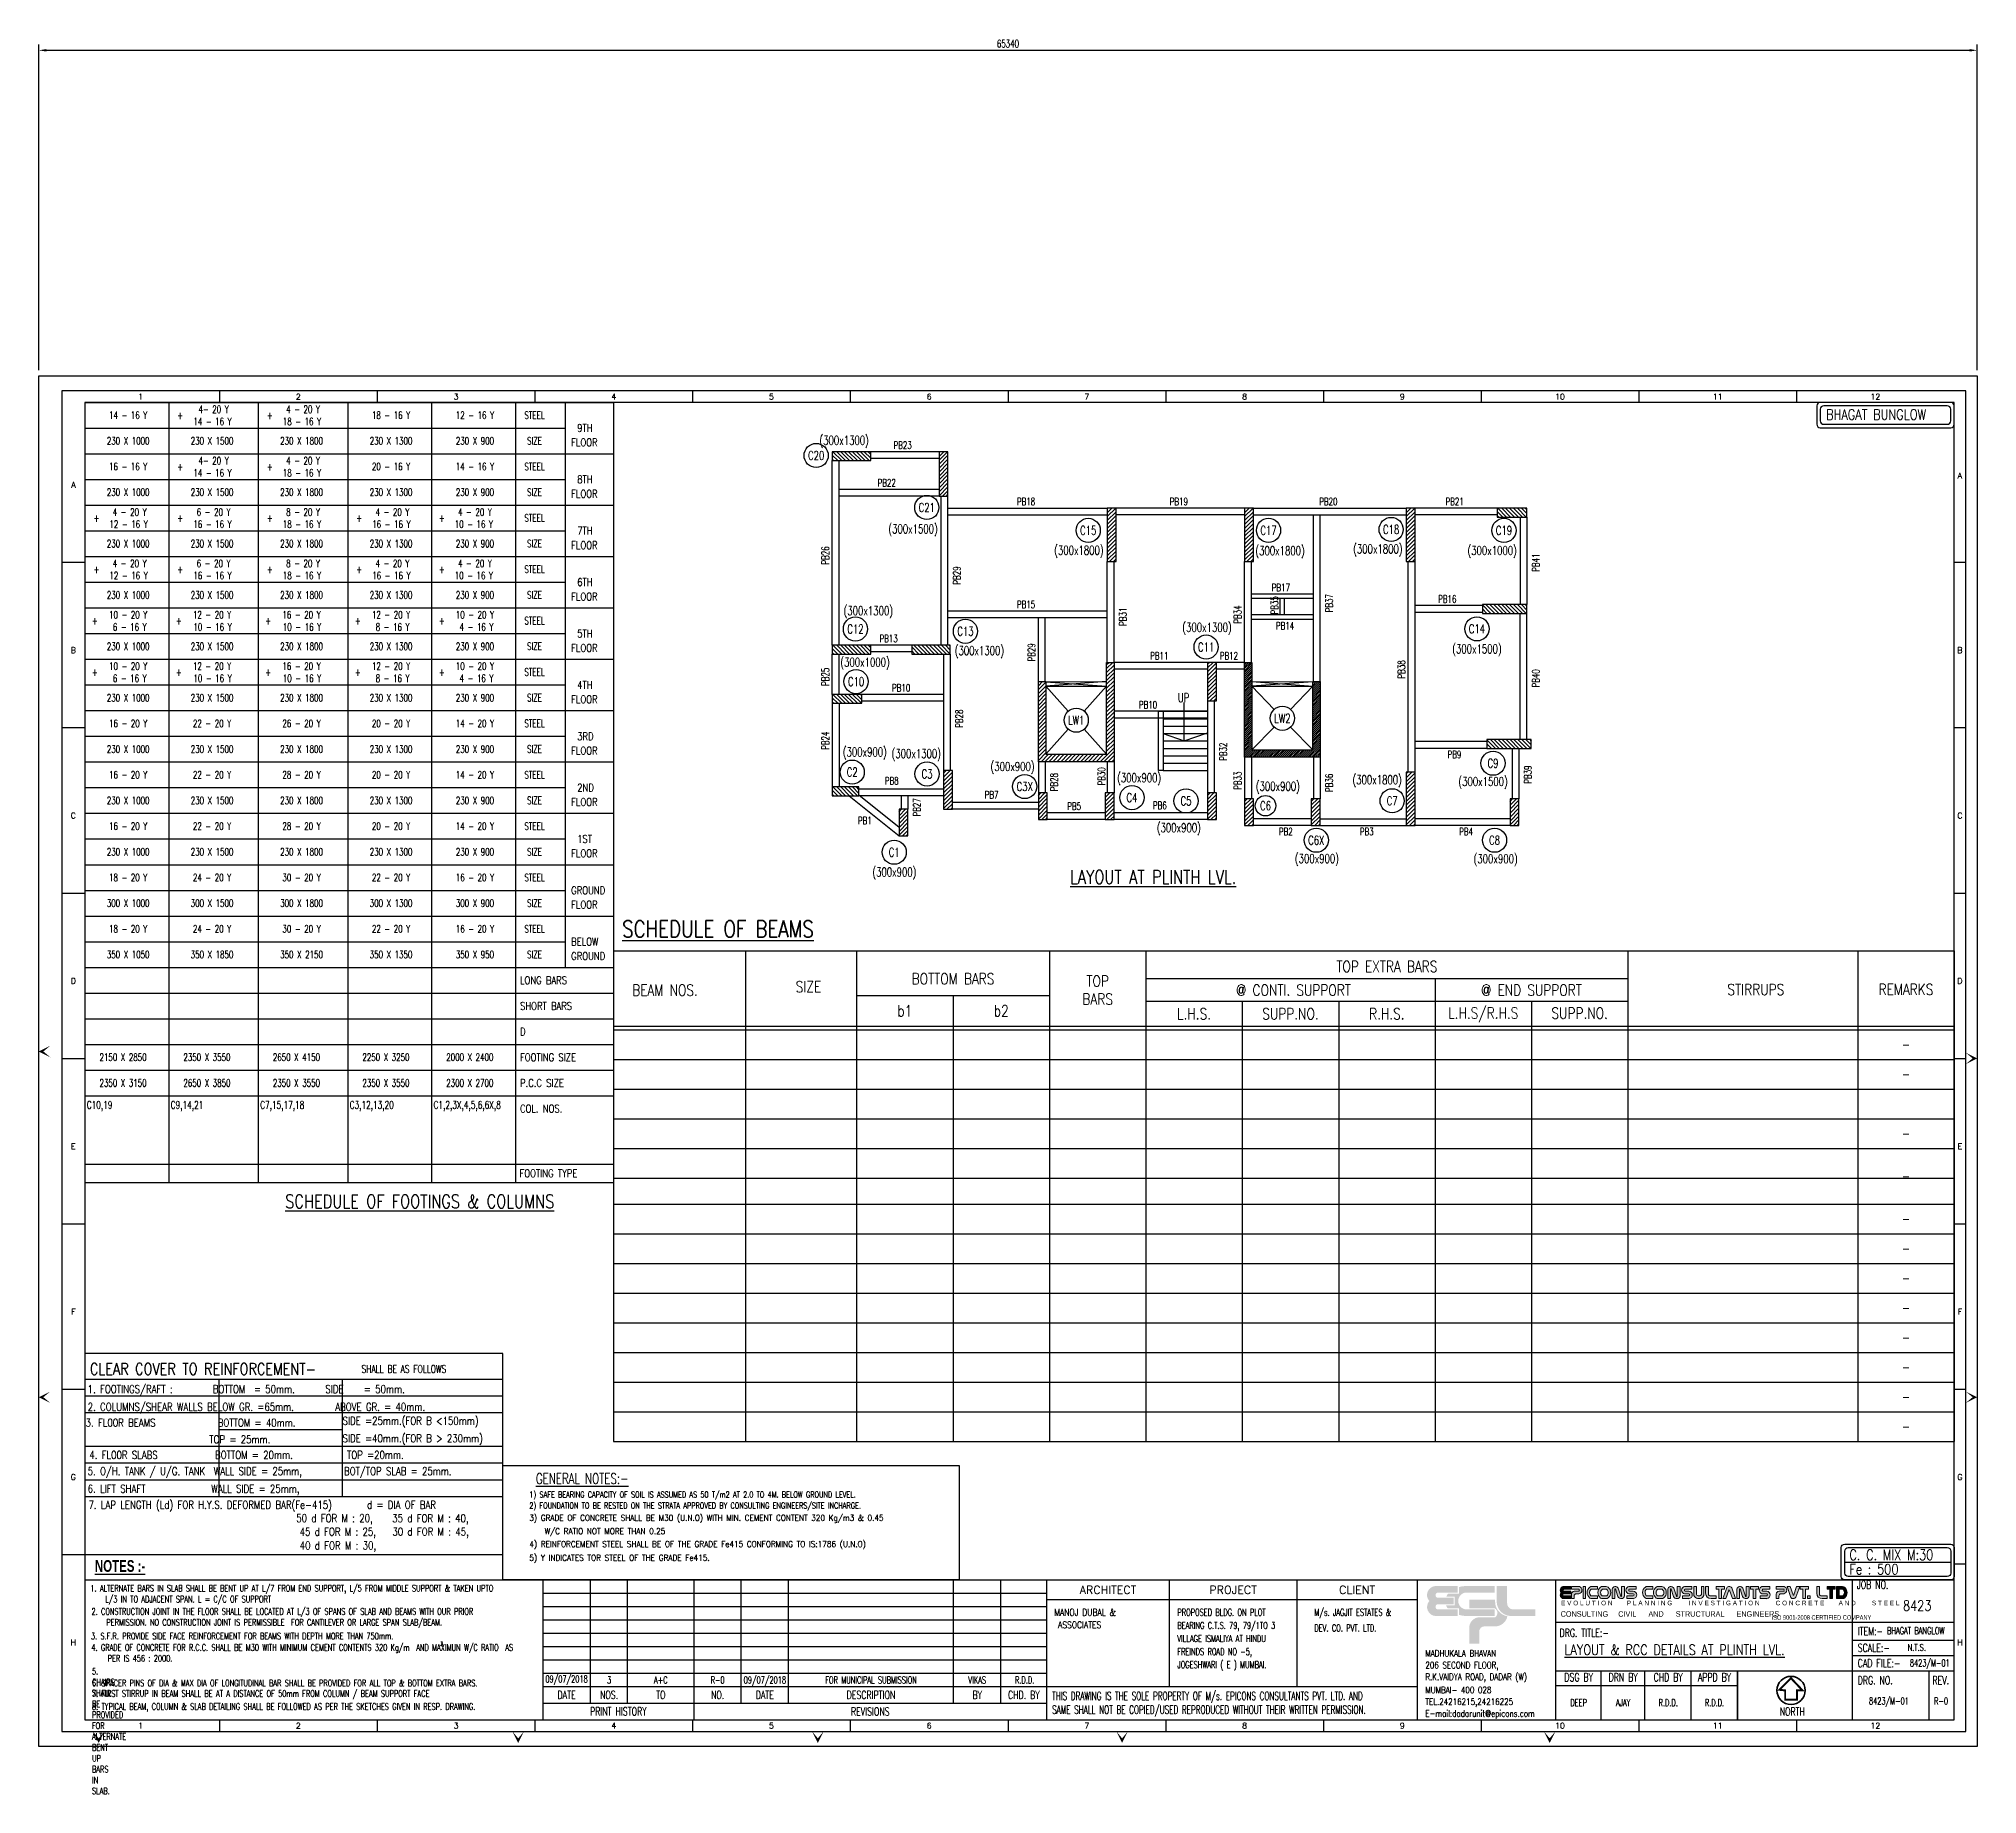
# Model space of a CAD drawing. Header units: millimetres. Extents: x 2659630 to 6742168, y -2425387 to -732288.
# Drawn here: x 3329540 to 3394889, y -791469 to -732288 of the extents above; entities that cross this region are included whole.
import ezdxf
from ezdxf.enums import TextEntityAlignment as Align

# ---------------------------------------------------------------- set-up
doc = ezdxf.new("R2010")
doc.units = ezdxf.units.MM
doc.header["$PDMODE"] = 35
doc.header["$PDSIZE"] = -25
for name, color, linetype, lineweight in [('00 ECPL LOGO', 250, 'Continuous', 20), ('00 ELEV-2', 9, 'Continuous', 30), ('TEXT', 150, 'Continuous', 25)]:
    doc.layers.add(name, color=color, linetype=linetype, lineweight=lineweight)
for name, color, linetype in [('FRAME TABLE', 5, 'Continuous'), ('PNA', 8, 'Continuous'), ('reinf', 6, 'Continuous'), ('S-BEAM NO', 3, 'Continuous'), ('S-BEAM OUTER', 4, 'Continuous'), ('S-COLUMN', 1, 'Continuous'), ('S-COLUMN CIRCLE', 9, 'Continuous'), ('S-COLUMN HATCH', 8, 'Continuous'), ('S-COLUMN NO', 2, 'Continuous'), ('S-COLUMN SIZES', 2, 'Continuous'), ('S-CUT LINE', 8, 'Continuous'), ('S-GRIDE NO', 1, 'Continuous'), ('S-NOTES', 4, 'Continuous'), ('S-SCHEDULE LINE-1', 7, 'Continuous'), ('S-STAIRCASE', 5, 'Continuous'), ('S-STIRUPS', 3, 'Continuous'), ('S-TEXT', 2, 'Continuous'), ('S-TEXT-1', 4, 'Continuous'), ('S-TITIL', 6, 'Continuous'), ('S-TITLE', 6, 'Continuous'), ('SCH-LINE', 7, 'Continuous'), ('SCHEDULE LINE', 7, 'Continuous'), ('TEXT (SHEET)', 4, 'Continuous'), ('TEXT NORMAL', 4, 'Continuous'), ('TEXT SCHEDULE', 2, 'Continuous'), ('TEXT1', 4, 'Continuous'), ('TITLE', 6, 'Continuous'), ('txt', 4, 'Continuous')]:
    doc.layers.add(name, color=color, linetype=linetype)
doc.styles.add('Arial_B_1', font='arialbd.ttf', dxfattribs={"height": 100.682842})
doc.styles.add('ROMANS', font='r.shx', dxfattribs={"width": 0.7})
doc.styles.add('SEC. TEXT', font='arial.ttf', dxfattribs={"height": 180})
doc.dimstyles.new('dim100', dxfattribs={"dimtxt": 250, "dimasz": 250, "dimexe": 200, "dimexo": 200, "dimgap": 100, "dimtad": 1, "dimdec": 0, "dimrnd": 1, "dimzin": 0, "dimdsep": 46, "dimtxsty": 'ROMANS', "dimcen": 0, "dimclrd": 5, "dimclre": 5, "dimclrt": 4, "dimadec": 0, "dimazin": 0, "dimtfac": 1, "dimtdec": 0, "dimtix": 1, "dimtofl": 0, "dimtmove": 2, "dimatfit": 3, "dimfxl": 1, "dimtolj": 1, "dimtzin": 0, "dimlwd": -1, "dimlwe": -1, "dimarcsym": 0})

msp = doc.modelspace()

# ---------------------------------------------------------------- texts
at = {"layer": 'S-BEAM NO', "style": 'ROMANS', "width": 0.7}
for s, p in [('PB23', (3358661.305, -745989.544, 19.417)), ('PB22', (3358126.305, -747259.544, 19.417)), ('PB18', (3362823.885, -747889.544, 19.417)), ('PB19', (3367973.885, -747889.544, 19.417)), ('PB20', (3373013.885, -747889.544, 19.417)), ('PB21', (3377271.723, -747889.544, 19.417)), ('PB17', (3371413.885, -750789.544, 19.417)), ('PB15', (3362823.885, -751359.544, 19.417)), ('PB16', (3377021.723, -751174.544, 19.417)), ('PB14', (3371553.211, -752078.773, 19.417)), ('PB13', (3358188.885, -752509.544, 19.417)), ('PB11', (3367313.885, -753089.544, 19.417)), ('PB12', (3369663.885, -753089.544, 19.417)), ('PB10', (3358613.885, -754169.544, 19.417)), ('PB10', (3366935.819, -754739.544, 19.417)), ('PB9', (3377264.865, -756416.492, 19.417)), ('PB8', (3358294.81, -757301.566, 19.417)), ('PB7', (3361663.334, -757774.372, 19.417)), ('PB5', (3364444.812, -758159.544, 19.417)), ('PB6', (3367333.513, -758132.151, 19.417)), ('PB1', (3357386.924, -758643.811, 19.417)), ('PB2', (3371582.027, -759016.492, 19.417)), ('PB3', (3374307.027, -759016.492, 19.417)), ('PB4', (3377657.027, -759016.492, 19.417))]:
    msp.add_text(s, height=250, dxfattribs=at).set_placement(p, align=Align.MIDDLE_CENTER)
for s, p in [('PB26', (3356056.418, -749709.812, 19.417)), ('PB29', (3360489.546, -750384.342, 19.417)), ('PB41', (3380005.221, -749952.245, 19.417)), ('PB34', (3369956.418, -751699.812, 19.417)), ('PB35', (3371194.599, -751389.812, 19.417)), ('PB37', (3373039.546, -751314.342, 19.417)), ('PB31', (3366089.546, -751774.342, 19.417)), ('PB29', (3363006.418, -752974.812, 19.417)), ('PB38', (3375476.418, -753549.812, 19.417)), ('PB25', (3356056.418, -753799.812, 19.417)), ('PB40', (3380005.221, -753852.245, 19.417)), ('PB28', (3360569.546, -755209.342, 19.417)), ('PB24', (3356056.418, -755953.527, 19.417)), ('PB32', (3369469.546, -756324.342, 19.417)), ('PB28', (3363769.546, -757349.342, 19.417)), ('PB30', (3365369.635, -757155.998, 19.417)), ('PB33', (3369956.418, -757299.812, 19.417)), ('PB36', (3373039.546, -757374.342, 19.417)), ('PB39', (3379739.546, -757096.086, 19.417)), ('PB27', (3359139.546, -758199.342, 19.417))]:
    msp.add_text(s, height=250, rotation=90, dxfattribs=at).set_placement(p, align=Align.MIDDLE_CENTER)
at = {"layer": 'S-COLUMN NO', "style": 'ROMANS', "width": 0.7}
for s, p in [('C20', (3355747.495, -746336.813, 19.417)), ('C21', (3359477.151, -748089.706, 19.417)), ('C15', (3364919.149, -748861.292, 19.417)), ('C17', (3370996.726, -748860.787, 19.417)), ('C18', (3375130.629, -748829.95, 19.417)), ('C19', (3378933.445, -748861.65, 19.417)), ('C12', (3357070.777, -752186.972, 19.417)), ('C13', (3360779.065, -752262.381, 19.417)), ('C14', (3378023.202, -752181.05, 19.417)), ('C11', (3368892.759, -752795.737, 19.417)), ('C10', (3357093.05, -753958.862, 19.417)), ('LW1', (3364514.969, -755260.646, 19.417)), ('LW2', (3371464.969, -755195.646, 19.417)), ('C9', (3378566.162, -756711.827, 19.417)), ('C2', (3356962.943, -757010.884, 19.417)), ('C3', (3359484.662, -757072.777, 19.417)), ('C3X', (3362778.792, -757496.877, 19.417)), ('C4', (3366393.838, -757871.038, 19.417)), ('C5', (3368215.674, -757981.483, 19.417)), ('C6', (3370897.112, -758143.438, 19.417)), ('C7', (3375164.396, -757977.78, 19.417)), ('C6X', (3372607.809, -759306.985, 19.417)), ('C8', (3378617.408, -759306.782, 19.417)), ('C1', (3358377.918, -759711.658, 19.417))]:
    msp.add_text(s, height=300, dxfattribs=at).set_placement(p, align=Align.MIDDLE)
at = {"layer": 'S-COLUMN SIZES', "style": 'ROMANS', "width": 0.7}
for s, p in [('(300x1300)', (3356690.496, -745847.495, 19.417)), ('(300x1500)', (3359014.471, -748833.294, 19.417)), ('(300x1800)', (3364605.203, -749553.194, 19.417)), ('(300x1800)', (3371386.632, -749569.914, 19.417)), ('(300x1800)', (3374683.314, -749509.039, 19.417)), ('(300x1000)', (3378536.349, -749562.325, 19.417)), ('(300x1300)', (3357505.724, -751592.769, 19.417)), ('(300x1300)', (3368923.588, -752152.408, 19.417)), ('(300x1300)', (3361251.48, -752935.737, 19.417)), ('(300x1500)', (3378024.411, -752878.746, 19.417)), ('(300x1000)', (3357395.324, -753327.377, 19.417)), ('(300x900)', (3357388.137, -756353.475, 19.417)), ('(300x1300)', (3359122.987, -756409.235, 19.417)), ('(300x900)', (3362368.544, -756843.186, 19.417)), ('(300x900)', (3366636.518, -757223.081, 19.417)), ('(300x900)', (3371311.815, -757510.378, 19.417)), ('(300x1800)', (3374659.597, -757289.524, 19.417)), ('(300x1500)', (3378230.366, -757349.21, 19.417)), ('(300x900)', (3367974.359, -758906.239, 19.417)), ('(300x900)', (3372628.95, -759946.92, 19.417)), ('(300x900)', (3378654.394, -759955.405, 19.417)), ('(300x900)', (3358383.448, -760401.552, 19.417))]:
    msp.add_text(s, height=300, dxfattribs=at).set_placement(p, align=Align.MIDDLE)
at = {"layer": 'S-GRIDE NO', "style": 'Arial_B_1', "width": 0.7}
msp.add_text('%%UNOTES :-', height=395.90488, rotation=360, dxfattribs=at).set_placement((3331432.113, -783971.213, 19.417))
at = {"layer": 'S-TEXT', "style": 'ROMANS'}
for s, height, width, p in [('UP', 300, 0.7, (3368132.095, -754501.025, 19.417)), ('TOP EXTRA BARS', 375, 0.8, (3374986.712, -763564.226, 19.417)), (' @ CONTI. SUPPORT', 375, 0.8, (3371736.712, -764359.318, 19.417)), ('@ END SUPPORT', 375, 0.8, (3379861.712, -764359.318, 19.417)), ('L.H.S.', 375, 0.8, (3368486.712, -765159.041, 19.417)), ('SUPP.NO.', 375, 0.8, (3371736.712, -765159.041, 19.417)), ('R.H.S.', 375, 0.8, (3374986.712, -765159.041, 19.417)), ('L.H.S/R.H.S', 375, 0.8, (3378236.712, -765159.041, 19.417)), ('SUPP.NO.', 375, 0.8, (3381486.712, -765138.488, 19.417))]:
    msp.add_text(s, height=height, dxfattribs=dict(at, width=width)).set_placement(p, align=Align.MIDDLE)
at = {"layer": 'S-TEXT', "style": 'ROMANS', "width": 0.8}
for s, p in [('BOTTOM BARS', (3360361.712, -764165.151, 19.417)), ('TOP', (3365236.712, -764242.487, 19.417)), (' BEAM NOS.', (3350549.212, -764550.967, 19.417)), ('SIZE', (3355486.712, -764433.391, 19.417)), ('BARS', (3365236.712, -764850.515, 19.417)), ('STIRRUPS', (3387424.212, -764529.416, 19.417)), ('REMARKS', (3392486.712, -764522.546, 19.417)), ('b1', (3358736.712, -765246.206, 19.417)), ('b2', (3361986.712, -765246.206, 19.417))]:
    msp.add_text(s, height=375, dxfattribs=at).set_placement(p, align=Align.CENTER)
at = {"layer": 'S-TEXT-1', "style": 'ROMANS', "width": 0.7}
for s, height, p in [('14 - 16 Y', 250, (3332554.013, -744979.684, 19.417)), ('+', 250, (3334312.163, -744983.482, 19.417)), ('4- 20 Y', 250, (3335433.244, -744780.959, 19.417)), ('+', 250, (3337328.588, -744983.482, 19.417)), ('4 - 20 Y', 250, (3338449.669, -744780.959, 19.417)), ('18 - 16 Y', 250, (3341415.696, -744979.684, 19.417)), ('12 - 16 Y', 250, (3344244.528, -744979.684, 19.417)), ('14 - 16 Y', 250, (3335395.998, -745191.96, 19.417)), ('18 - 16 Y', 250, (3338412.424, -745191.96, 19.417)), ('230 X 1000', 250, (3332554.013, -745845.485, 19.417)), ('230 X 1500', 250, (3335382.846, -745845.485, 19.417)), ('230 X 1800', 250, (3338399.271, -745845.485, 19.417)), ('230 X 1300', 250, (3341415.696, -745845.485, 19.417)), ('230 X 900', 250, (3344244.528, -745845.485, 19.417)), ('16 - 16 Y', 250, (3332554.013, -746711.286, 19.417)), ('+', 250, (3334312.163, -746715.084, 19.417)), ('14 - 16 Y', 250, (3335395.998, -746923.561, 19.417)), ('4- 20 Y', 250, (3335433.244, -746512.56, 19.417)), ('+', 250, (3337328.588, -746715.084, 19.417)), ('18 - 16 Y', 250, (3338412.424, -746923.561, 19.417)), ('4 - 20 Y', 250, (3338449.669, -746512.56, 19.417)), ('20 - 16 Y', 250, (3341415.696, -746711.286, 19.417)), ('14 - 16 Y', 250, (3344244.528, -746711.286, 19.417)), ('230 X 1000', 250, (3332554.013, -747577.087, 19.417)), ('230 X 1500', 250, (3335382.846, -747577.087, 19.417)), ('230 X 1800', 250, (3338399.271, -747577.087, 19.417)), ('230 X 1300', 250, (3341415.696, -747577.087, 19.417)), ('230 X 900', 250, (3344244.528, -747577.087, 19.417)), ('4 - 20 Y', 250, (3332604.412, -748244.162, 19.417)), ('6 - 20 Y', 250, (3335433.244, -748244.162, 19.417)), ('8 - 20 Y', 250, (3338449.669, -748244.162, 19.417)), ('4 - 20 Y', 250, (3341466.095, -748244.162, 19.417)), ('4 - 20 Y', 250, (3344244.528, -748244.162, 19.417)), ('+', 250, (3331483.331, -748446.685, 19.417)), ('12 - 16 Y', 250, (3332567.166, -748655.163, 19.417)), ('+', 250, (3334312.163, -748446.685, 19.417)), ('16 - 16 Y', 250, (3335395.998, -748655.163, 19.417)), ('+', 250, (3337328.588, -748446.685, 19.417)), ('18 - 16 Y', 250, (3338412.424, -748655.163, 19.417)), ('+', 250, (3340345.014, -748446.685, 19.417)), ('16 - 16 Y', 250, (3341428.849, -748655.163, 19.417)), ('+', 250, (3343123.447, -748446.685, 19.417)), ('10 - 16 Y', 250, (3344207.283, -748655.163, 19.417)), ('230 X 1000', 250, (3332554.013, -749308.688, 19.417)), ('230 X 1500', 250, (3335382.846, -749308.688, 19.417)), ('230 X 1800', 250, (3338399.271, -749308.688, 19.417)), ('230 X 1300', 250, (3341415.696, -749308.688, 19.417)), ('230 X 900', 250, (3344244.528, -749308.688, 19.417)), ('+', 250, (3331483.331, -750178.287, 19.417)), ('4 - 20 Y', 250, (3332604.412, -749975.763, 19.417)), ('+', 250, (3334312.163, -750178.287, 19.417)), ('6 - 20 Y', 250, (3335433.244, -749975.763, 19.417)), ('+', 250, (3337328.588, -750178.287, 19.417)), ('8 - 20 Y', 250, (3338449.669, -749975.763, 19.417)), ('+', 250, (3340345.014, -750178.287, 19.417)), ('4 - 20 Y', 250, (3341466.095, -749975.763, 19.417)), ('+', 250, (3343123.447, -750178.287, 19.417)), ('4 - 20 Y', 250, (3344244.528, -749975.763, 19.417)), ('12 - 16 Y', 250, (3332567.166, -750386.764, 19.417)), ('16 - 16 Y', 250, (3335395.998, -750386.764, 19.417)), ('18 - 16 Y', 250, (3338412.424, -750386.764, 19.417)), ('16 - 16 Y', 250, (3341428.849, -750386.764, 19.417)), ('10 - 16 Y', 250, (3344207.283, -750386.764, 19.417)), ('230 X 1000', 250, (3332554.013, -751040.29, 19.417)), ('230 X 1500', 250, (3335382.846, -751040.29, 19.417)), ('230 X 1800', 250, (3338399.271, -751040.29, 19.417)), ('230 X 1300', 250, (3341415.696, -751040.29, 19.417)), ('230 X 900', 250, (3344244.528, -751040.29, 19.417)), ('+', 250, (3331432.932, -751909.889, 19.417)), ('10 - 20 Y', 250, (3332554.013, -751707.365, 19.417)), ('6 - 16 Y', 250, (3332606.563, -752118.366, 19.417)), ('+', 250, (3334261.765, -751909.889, 19.417)), ('12 - 20 Y', 250, (3335382.846, -751707.365, 19.417)), ('10 - 16 Y', 250, (3335397.997, -752118.366, 19.417)), ('+', 250, (3337278.19, -751909.889, 19.417)), ('16 - 20 Y', 250, (3338399.271, -751707.365, 19.417)), ('10 - 16 Y', 250, (3338414.422, -752118.366, 19.417)), ('+', 250, (3340294.615, -751909.889, 19.417)), ('12 - 20 Y', 250, (3341415.696, -751707.365, 19.417)), ('8 - 16 Y', 250, (3341468.246, -752118.366, 19.417)), ('+', 250, (3343123.447, -751909.889, 19.417)), ('10 - 20 Y', 250, (3344244.528, -751707.365, 19.417)), ('4 - 16 Y', 250, (3344297.078, -752118.366, 19.417)), ('230 X 1000', 250, (3332554.013, -752771.892, 19.417)), ('230 X 1500', 250, (3335382.846, -752771.892, 19.417)), ('230 X 1800', 250, (3338399.271, -752771.892, 19.417)), ('230 X 1300', 250, (3341415.696, -752771.892, 19.417)), ('230 X 900', 250, (3344244.528, -752771.892, 19.417)), ('10 - 20 Y', 250, (3332554.013, -753438.967, 19.417)), ('12 - 20 Y', 250, (3335382.846, -753438.967, 19.417)), ('16 - 20 Y', 250, (3338399.271, -753438.967, 19.417)), ('12 - 20 Y', 250, (3341415.696, -753438.967, 19.417)), ('10 - 20 Y', 250, (3344244.528, -753438.967, 19.417)), ('+', 250, (3331432.932, -753641.49, 19.417)), ('6 - 16 Y', 250, (3332606.563, -753849.968, 19.417)), ('+', 250, (3334261.765, -753641.49, 19.417)), ('10 - 16 Y', 250, (3335397.997, -753849.968, 19.417)), ('+', 250, (3337278.19, -753641.49, 19.417)), ('10 - 16 Y', 250, (3338414.422, -753849.968, 19.417)), ('+', 250, (3340294.615, -753641.49, 19.417)), ('8 - 16 Y', 250, (3341468.246, -753849.968, 19.417)), ('+', 250, (3343123.447, -753641.49, 19.417)), ('4 - 16 Y', 250, (3344297.078, -753849.968, 19.417)), ('230 X 1000', 250, (3332554.013, -754503.493, 19.417)), ('230 X 1500', 250, (3335382.846, -754503.493, 19.417)), ('230 X 1800', 250, (3338399.271, -754503.493, 19.417)), ('230 X 1300', 250, (3341415.696, -754503.493, 19.417)), ('230 X 900', 250, (3344244.528, -754503.493, 19.417)), ('16 - 20 Y', 250, (3332554.013, -755369.294, 19.417)), ('22 - 20 Y', 250, (3335382.846, -755369.294, 19.417)), ('26 - 20 Y', 250, (3338399.271, -755369.294, 19.417)), ('20 - 20 Y', 250, (3341415.696, -755369.294, 19.417)), ('14 - 20 Y', 250, (3344244.528, -755369.294, 19.417)), ('230 X 1000', 250, (3332554.013, -756235.095, 19.417)), ('230 X 1500', 250, (3335382.846, -756235.095, 19.417)), ('230 X 1800', 250, (3338399.271, -756235.095, 19.417)), ('230 X 1300', 250, (3341415.696, -756235.095, 19.417)), ('230 X 900', 250, (3344244.528, -756235.095, 19.417)), ('16 - 20 Y', 250, (3332554.013, -757100.896, 19.417)), ('22 - 20 Y', 250, (3335382.846, -757100.896, 19.417)), ('28 - 20 Y', 250, (3338399.271, -757100.896, 19.417)), ('20 - 20 Y', 250, (3341415.696, -757100.896, 19.417)), ('14 - 20 Y', 250, (3344244.528, -757100.896, 19.417)), ('230 X 1000', 250, (3332554.013, -757966.696, 19.417)), ('230 X 1500', 250, (3335382.846, -757966.696, 19.417)), ('230 X 1800', 250, (3338399.271, -757966.696, 19.417)), ('230 X 1300', 250, (3341415.696, -757966.696, 19.417)), ('230 X 900', 250, (3344244.528, -757966.696, 19.417)), ('16 - 20 Y', 250, (3332554.013, -758832.497, 19.417)), ('22 - 20 Y', 250, (3335382.846, -758832.497, 19.417)), ('28 - 20 Y', 250, (3338399.271, -758832.497, 19.417)), ('20 - 20 Y', 250, (3341415.696, -758832.497, 19.417)), ('14 - 20 Y', 250, (3344244.528, -758832.497, 19.417)), ('230 X 1000', 250, (3332554.013, -759698.298, 19.417)), ('230 X 1500', 250, (3335382.846, -759698.298, 19.417)), ('230 X 1800', 250, (3338399.271, -759698.298, 19.417)), ('230 X 1300', 250, (3341415.696, -759698.298, 19.417)), ('230 X 900', 250, (3344244.528, -759698.298, 19.417)), ('18 - 20 Y', 250, (3332554.013, -760564.099, 19.417)), ('24 - 20 Y', 250, (3335382.846, -760564.099, 19.417)), ('30 - 20 Y', 250, (3338399.271, -760564.099, 19.417)), ('22 - 20 Y', 250, (3341415.696, -760564.099, 19.417)), ('16 - 20 Y', 250, (3344244.528, -760564.099, 19.417)), ('300 X 1000', 250, (3332554.013, -761429.9, 19.417)), ('300 X 1500', 250, (3335382.846, -761429.9, 19.417)), ('300 X 1800', 250, (3338399.271, -761429.9, 19.417)), ('300 X 1300', 250, (3341415.696, -761429.9, 19.417)), ('300 X 900', 250, (3344244.528, -761429.9, 19.417)), ('18 - 20 Y', 250, (3332554.013, -762295.701, 19.417)), ('24 - 20 Y', 250, (3335382.846, -762295.701, 19.417)), ('30 - 20 Y', 250, (3338399.271, -762295.701, 19.417)), ('22 - 20 Y', 250, (3341415.696, -762295.701, 19.417)), ('16 - 20 Y', 250, (3344244.528, -762295.701, 19.417)), ('350 X 1050', 250, (3332554.013, -763161.501, 19.417)), ('350 X 1850', 250, (3335382.846, -763161.501, 19.417)), ('350 X 2150', 250, (3338399.271, -763161.501, 19.417)), ('350 X 1350', 250, (3341415.696, -763161.501, 19.417)), ('350 X 950', 250, (3344244.528, -763161.501, 19.417)), ('2150 X 2850', 249.99998, (3332381.257, -766624.705, 19.417)), ('2350 X 3550', 249.99998, (3335210.089, -766624.705, 19.417)), ('2650 X 4150', 249.99998, (3338226.514, -766624.705, 19.417)), ('2250 X 3250', 249.99998, (3341242.94, -766624.705, 19.417)), ('2000 X 2400', 249.99998, (3344071.772, -766624.705, 19.417)), ('2350 X 3150', 249.99998, (3332381.257, -767490.505, 19.417)), ('2650 X 3850', 249.99998, (3335210.089, -767490.505, 19.417)), ('2350 X 3550', 249.99998, (3338226.514, -767490.505, 19.417)), ('2350 X 3550', 249.99998, (3341242.94, -767490.505, 19.417)), ('2300 X 2700', 249.99998, (3344071.772, -767490.505, 19.417))]:
    msp.add_text(s, height=height, dxfattribs=at).set_placement(p, align=Align.MIDDLE_CENTER)
at = {"layer": 'S-TEXT-1', "color": 3, "style": 'ROMANS', "width": 0.7}
for s, p in [('STEEL', (3346253.098, -744978.241, 19.417)), ('SIZE', (3346253.098, -745842.022, 19.417)), ('STEEL', (3346253.098, -746709.843, 19.417)), ('SIZE', (3346253.098, -747573.624, 19.417)), ('STEEL', (3346253.098, -748441.444, 19.417)), ('SIZE', (3346253.098, -749305.225, 19.417)), ('STEEL', (3346253.098, -750173.046, 19.417)), ('SIZE', (3346253.098, -751036.827, 19.417)), ('STEEL', (3346253.098, -751904.648, 19.417)), ('SIZE', (3346253.098, -752768.428, 19.417)), ('STEEL', (3346253.098, -753636.249, 19.417)), ('SIZE', (3346253.098, -754500.03, 19.417)), ('STEEL', (3346253.098, -755367.851, 19.417)), ('SIZE', (3346253.098, -756231.632, 19.417)), ('STEEL', (3346253.098, -757099.452, 19.417)), ('SIZE', (3346253.098, -757963.233, 19.417)), ('STEEL', (3346253.098, -758831.054, 19.417)), ('SIZE', (3346253.098, -759694.835, 19.417)), ('STEEL', (3346253.098, -760562.656, 19.417)), ('STEEL', (3346253.098, -760562.656, 19.417)), ('SIZE', (3346253.098, -761426.437, 19.417)), ('SIZE', (3346253.098, -761426.437, 19.417)), ('STEEL', (3346253.098, -762294.257, 19.417)), ('SIZE', (3346253.098, -763158.038, 19.417))]:
    msp.add_text(s, height=250, dxfattribs=at).set_placement(p, align=Align.MIDDLE_CENTER)
at = {"layer": 'S-TEXT-1', "style": 'ROMANS', "width": 0.8}
for p in [(3392486.712, -766197.031, 19.417), (3392486.712, -767197.031, 19.417), (3392486.712, -769197.031, 19.417), (3392486.712, -770634.531, 19.417), (3392486.712, -772072.031, 19.417), (3392486.712, -773072.031, 19.417), (3392486.712, -774072.031, 19.417), (3392486.712, -775072.031, 19.417), (3392486.712, -776072.031, 19.417), (3392486.712, -777072.031, 19.417), (3392486.712, -778072.031, 19.417), (3392486.712, -779072.031, 19.417)]:
    msp.add_text('-', height=312.5, dxfattribs=at).set_placement(p, align=Align.MIDDLE)
for s, height, p in [('1. FOOTINGS/RAFT :       BOTTOM  = 50mm.     SIDE    = 50mm.', 264.42308, (3331188.851, -777943.828, 19.417)), ('2. COLUMNS/SHEAR WALLS BELOW GR. =65mm.     ABOVE GR. = 40mm.', 264.42308, (3331188.851, -778542.234, 19.417)), ('3. FL00R BEAMS            BOTTOM = 40mm. ', 264.42308, (3331119.186, -779076.299, 19.417)), (' SIDE =25mm.(FOR B <150mm)', 264.42308, (3339635.963, -779011.701, 19.417)), ('                        TOP = 25mm. ', 264.42308, (3331503.697, -779636.71, 19.417)), (' SIDE =40mm.(FOR B > 230mm)', 264.42308, (3339635.963, -779603.954, 19.417)), ('4. FL00R SLABS           BOTTOM = 20mm. ', 264.42308, (3331245.761, -780161.591, 19.417)), ('TOP =20mm.', 264.4231, (3339930.551, -780160.664, 19.417)), ('5. O/H. TANK / U/G. TANK  WALL SIDE = 25mm,     BOT/TOP SLAB = 25mm.', 264.42308, (3331188.43, -780709.51, 19.417)), ('6. LIFT SHAFT             WALL SIDE = 25mm,     ', 264.42308, (3331188.43, -781303.103, 19.417)), ('7. LAP LENGTH (Ld) FOR H.Y.S. DEFORMED BAR(Fe-415)   d = DIA OF BAR', 264.42308, (3331217.672, -781844.41, 19.417)), ('  50 d FOR M : 20,', 264.42308, (3337931.927, -782295.27, 19.417)), ('35 d FOR M : 40,', 264.42308, (3341456.637, -782297.107, 19.417)), ('45 d FOR M : 25,', 264.42308, (3338333.413, -782753.147, 19.417)), ('30 d FOR M : 45,', 264.42308, (3341460.941, -782751.036, 19.417)), ('40 d FOR M : 30,', 264.42308, (3338337.979, -783216.925, 19.417))]:
    msp.add_text(s, height=height, dxfattribs=at).set_placement(p)
at = {"layer": 'S-TITIL', "style": 'ROMANS', "width": 0.8}
for s, p in [('BHAGAT BUNGLOW', (3389794.368, -744956.276, 19.417)), ('C. C. MIX M:30', (3390577.65, -783397.235, 19.417)), ('Fe : 500', (3390577.65, -783885.204, 19.417))]:
    msp.add_text(s, height=350, dxfattribs=at).set_placement(p, align=Align.MIDDLE_LEFT)
for s, height, p in [('%%USCHEDULE OF BEAMS', 562.5, (3349207.622, -762580.643, 19.417)), (' CLEAR COVER TO REINFORCEMENT- ', 396.63462, (3331045.747, -777328.451, 19.417))]:
    msp.add_text(s, height=height, dxfattribs=at).set_placement(p)
at = {"layer": 'S-TITIL', "lineweight": 30, "style": 'ROMANS', "width": 0.8}
msp.add_text('%%USCHEDULE OF FOOTINGS & COLUMNS', height=450, dxfattribs=at).set_placement((3342383.27, -771481.329, 19.417), align=Align.MIDDLE_CENTER)
at = {"layer": 'S-TITIL', "linetype": 'Continuous', "style": 'ROMANS', "width": 0.7}
msp.add_text('%%UGENERAL NOTES:-', height=360.90173, dxfattribs=at).set_placement((3346299.333, -781007.378, 19.417))
at = {"layer": 'S-TITLE', "style": 'ROMANS', "width": 0.8}
msp.add_text('%%ULAYOUT AT PLINTH LVL.', height=450, dxfattribs=at).set_placement((3367106.906, -760547.083, 19.417), align=Align.MIDDLE_CENTER)
at = {"layer": 'TEXT', "color": 2, "style": 'ROMANS'}
for s, height, width, p in [('MANOJ DUBAL & ', 233.33333, 0.8, (3363773.789, -785339.034, 19.417)), ('PROPOSED BLDG. ON PLOT', 233.33333, 0.7, (3367925.185, -785339.034, 19.417)), ('M/s. JAGJIT ESTATES &', 233.33333, 0.7, (3372544.993, -785339.034, 19.417)), (' ASSOCIATES', 233.33333, 0.8, (3363773.789, -785757.972, 19.417)), ('VILLAGE ISMALIYA AT HINDU', 233.33333, 0.7, (3367925.185, -786219.635, 19.417)), ('BEARING C.T.S. 79, 79/1TO 3', 233.33333, 0.7, (3367925.185, -785779.334, 19.417)), ('DEV. CO. PVT. LTD.', 233.33333, 0.7, (3372544.993, -785867.057, 19.417)), ('BHAGAT BANGLOW', 233.33333, 0.7, (3391846.365, -785955.838, 19.417)), ('FREINDS ROAD NO -5, ', 233.33333, 0.7, (3367925.185, -786659.936, 19.417)), ('N.T.S.', 233.3333, 0.7, (3392542.786, -786522.223, 19.417)), ('JOGESHWARI ( E ) MUMBAI. ', 233.33333, 0.7, (3367925.185, -787100.237, 19.417)), ('8423/M-01', 233.3333, 0.7, (3392617.476, -787047.323, 19.417)), ('8423/M-01', 233.3333, 0.7, (3391239.164, -788329.001, 19.417)), ('R-0', 233.3333, 0.7, (3393435.234, -788321.416, 19.417))]:
    msp.add_text(s, height=height, dxfattribs=dict(at, width=width)).set_placement(p, align=Align.MIDDLE_LEFT)
at = {"layer": 'TEXT', "color": 1, "style": 'ROMANS', "width": 0.8}
msp.add_text('8423', height=350, dxfattribs=at).set_placement((3392864.978, -785110.04, 19.417), align=Align.MIDDLE_CENTER)
msp.add_text('%%ULAYOUT & RCC DETAILS AT PLINTH LVL.', height=350, dxfattribs=at).set_placement((3380971.716, -786598.463, 19.417), align=Align.MIDDLE_LEFT)
at = {"layer": 'TEXT', "color": 2, "style": 'ROMANS', "width": 0.7}
for s, height, p in [('09/07/2018', 233.3333, (3347332.929, -787584.268, 19.417)), ('3', 233.333, (3348766.438, -787616.107, 19.417)), ('A+C', 233.3333, (3350509.307, -787616.107, 19.417)), ('R-0', 233.3333, (3352425.823, -787616.107, 19.417)), ('09/07/2018', 233.3333, (3354018.138, -787616.107, 19.417)), ('FOR MUNICIPAL SUBMISSION', 233.33333, (3357595.84, -787616.107, 19.417)), ('VIKAS', 233.3333, (3361178.843, -787616.107, 19.417)), ('R.D.D.', 233.3333, (3362776.46, -787616.107, 19.417)), ('DEEP', 233.3333, (3381452.332, -788383.616, 19.417)), ('AJAY', 233.3333, (3382952.419, -788383.616, 19.417)), ('R.D.D.', 233.3333, (3384469.989, -788383.616, 19.417)), ('R.D.D.', 233.3333, (3386031.67, -788383.616, 19.417))]:
    msp.add_text(s, height=height, dxfattribs=at).set_placement(p, align=Align.MIDDLE_CENTER)
at = {"layer": 'TEXT NORMAL', "style": 'ROMANS', "width": 0.7}
msp.add_text('3', height=132, dxfattribs=at).set_placement((3343069.727, -786467.723, 19.417))
at = {"layer": 'TEXT NORMAL', "char_height": 220, "attachment_point": 1, "style": 'ROMANS'}
for s, insert, width in [('\\pi-500,l500;1. ALTERNATE BARS IN SLAB SHALL BE BENT UP AT L/7 FROM END SUPPORT, L/5 FROM MIDDLE SUPPORT & TAKEN UPTO L/3 IN TO ADJACENT SPAN. L = C/C OF SUPPORT', (3331279.445, -784415.39, 19.417), 14212), ('\\pi-500,l500;{\\W0.7;2. CONSTRUCTION JOINT IN THE FLOOR SHALL BE LOCATED AT L/3 OF SPANS OF SLAB AND BEAMS WITH OUR PRIOR PERMISSION. NO CONSTRUCTION JOINT IS PERMISSIBLE  FOR CANTILEVER OR LARGE SPAN SLAB/BEAM.} ', (3331318.916, -785196.936, 19.417), 14197.33333), ('3. S.F.R. PROVIDE SIDE FACE REINFORCEMENT FOR BEAMS WITH DEPTH MORE THAN 750mm.', (3331299.84, -786026.392, 19.417), 14072.48501), ('\\pxi-2.5,l2.5,t1.25;{\\W0.7;4. GRADE OF CONCRETE FOR R.C.C. SHALL BE M30 WITH MINIMUM CEMENT CONTENTS 320 Kg/m  AND MAXIMUN W/C RATIO  AS PER IS 456 : 2000.}', (3331313.059, -786410.848, 19.417), 15106.66667), ('{\\W0.7;5. CHAIRS SHALL BE PROVIDED FOR ALTERNATE BENT UP BARS IN SLAB.}', (3331334.005, -787214.392, 19.417), 0.616), ('{\\W0.7;7. FIRST STIRRUP IN BEAM SHALL BE AT A DISTANCE OF 50mm FROM COLUMN / BEAM SUPPORT FACE}', (3331334.005, -787965.735, 19.417), 14175.33333), ('{\\W0.7;6. SPACER PINS OF DIA & MAX DIA OF LONGITUDINAL BAR SHALL BE PROVIDED FOR ALL TOP & BOTTOM EXTRA BARS.}', (3331334.005, -787610.392, 19.417), 15456.99764), ('{\\W0.7;8. TYPICAL BEAM, COLUMN & SLAB DETAILING SHALL BE FOLLOWED AS PER THE SKETCHES GIVEN IN RESP. DRAWING.}', (3331334.005, -788402.392, 19.417), 15328.19629)]:
    msp.add_mtext(s, dxfattribs=dict(at, insert=insert, width=width))
at = {"layer": 'TEXT SCHEDULE', "style": 'ROMANS', "width": 0.8}
for s, height, p in [('9TH', 259.7402, (3347692.216, -745412.585, 19.417)), ('FLOOR', 259.7402, (3347488.296, -745897.516, 19.417)), ('FLOOR', 259.7402, (3347488.296, -747629.118, 19.417)), ('8TH', 259.7402, (3347692.216, -747144.186, 19.417)), ('7TH', 259.7402, (3347692.216, -748875.788, 19.417)), ('FLOOR', 259.7402, (3347488.296, -749360.719, 19.417)), ('6TH', 259.7402, (3347692.216, -750607.39, 19.417)), ('FLOOR', 259.7402, (3347488.296, -751092.321, 19.417)), ('FLOOR', 259.7402, (3347488.296, -752823.922, 19.417)), ('5TH', 259.7402, (3347692.216, -752338.991, 19.417)), ('4TH', 259.7402, (3347692.216, -754070.593, 19.417)), ('FLOOR', 259.7402, (3347488.296, -754555.524, 19.417)), ('3RD', 259.7402, (3347692.216, -755802.194, 19.417)), ('FLOOR', 259.7402, (3347488.296, -756287.126, 19.417)), ('FLOOR', 259.7402, (3347488.296, -758018.727, 19.417)), ('2ND', 259.7402, (3347692.216, -757533.796, 19.417)), ('1ST', 259.7402, (3347692.216, -759265.398, 19.417)), ('FLOOR', 259.7402, (3347488.296, -759750.329, 19.417)), ('GROUND', 259.7402, (3347488.296, -760996.999, 19.417)), ('FLOOR', 259.7402, (3347488.296, -761481.93, 19.417)), ('FLOOR', 259.7402, (3347488.296, -761481.93, 19.417)), ('BELOW', 259.7402, (3347488.296, -762728.601, 19.417)), ('GROUND', 259.7402, (3347488.296, -763213.532, 19.417)), ('LONG BARS', 259.7402, (3345764.758, -764027.302, 19.417)), ('SHORT BARS', 259.7402, (3345764.758, -764893.103, 19.417)), ('D', 259.74, (3345764.758, -765758.904, 19.417)), ('FOOTING SIZE', 259.74024, (3345764.758, -766624.705, 19.417)), ('P.C.C SIZE', 259.7402, (3345764.758, -767490.505, 19.417)), ('COL. NOS.', 259.7402, (3345764.758, -768356.306, 19.417)), ('FOOTING TYPE', 259.74024, (3345747.871, -770534.699, 19.417))]:
    msp.add_text(s, height=height, dxfattribs=at).set_placement(p, align=Align.MIDDLE_LEFT)
at = {"layer": 'TEXT SCHEDULE', "style": 'ROMANS', "width": 0.7}
for s, height, p in [('C10,19', 259.7402, (3331159.84, -768359.124, 19.417)), ('C9,14,21', 259.7402, (3333988.672, -768359.124, 19.417)), ('C7,15,17,18', 259.74024, (3337005.097, -768359.124, 19.417)), ('C3,12,13,20', 259.74024, (3340021.522, -768359.124, 19.417)), ('C1,2,3X,4,5,6,6X,8', 259.74024, (3342850.355, -768359.124, 19.417))]:
    msp.add_text(s, height=height, dxfattribs=at).set_placement(p)
at = {"layer": 'txt', "color": 4, "style": 'ROMANS', "width": 0.7}
msp.add_text('SHALL BE AS FOLLOWS', height=264.42308, dxfattribs=at).set_placement((3340422.15, -777265.546, 19.417))
at = {"layer": 'txt', "linetype": 'Continuous', "style": 'ROMANS'}
for s, height, width, p in [('1) SAFE BEARING CAPACITY OF SOIL IS ASSUMED AS 50 T/m2 AT 2.0 TO 4M. BELOW GROUND LEVEL.', 200, 0.8, (3346078.203, -781467.33, 19.417)), ('2) FOUNDATION TO BE RESTED ON THE STRATA APPROVED BY CONSULTING ENGINEERS/SITE INCHARGE.', 200, 0.8, (3346078.203, -781838.532, 19.417)), ('3) GRADE OF CONCRETE SHALL BE M30 (U.N.O) WITH MIN. CEMENT CONTENT 320 Kg/m3 & 0.45', 200, 0.9, (3346078.203, -782250.902, 19.417)), ('W/C RATIO NOT MORE THAN 0.25', 200.50096, 0.9, (3346593.81, -782699.976, 19.417)), ('4) REINFORCEMENT STEEL SHALL BE OF THE GRADE Fe415 CONFORMING TO IS:1786 (U.N.O)', 200.50096, 0.9, (3346078.203, -783134.889, 19.417)), ('5) Y INDICATES TOR STEEL OF THE GRADE Fe415.', 200.50096, 0.9, (3346078.203, -783597.142, 19.417))]:
    msp.add_text(s, height=height, dxfattribs=dict(at, width=width)).set_placement(p)

# ---------------------------------------------------------------- blocks, each defined once
blk = doc.blocks.new('ecpl logo')
at = {"layer": '00 ECPL LOGO'}
for color, points in [(256, [(351, -827, 0.621111), (586, -1401), (1442, -1401), (1442, -1151), (682, -1151, -0.917622), (682, -948), (1285, -948), (1285, -702), (682, -702, -0.926164), (682, -501), (1442, -501), (1442, -251), (581, -251, 0.621111), (351, -827)]), (152, [(2940, -251), (2940, -863, 0.384329), (3453, -1401), (4422, -1401), (4422, -1151), (3582, -1151, -0.414214), (3340, -908), (3340, -251)]), (140, [(1887, -779), (1887, -1102), (2862, -1102, -0.232111), (2971, -1281, -0.194401), (2883, -1450), (2269, -1450, 0.364674), (1887, -1802), (1887, -2463), (2269, -2463), (2269, -1996, -0.414214), (2462, -1802), (2899, -1802, 0.338499), (3350, -1412, -0.371272), (2877, -839), (2877, -779)])]:
    blk.add_hatch(color=color, dxfattribs=at).paths.add_polyline_path(points)
h = blk.add_hatch(color=253, dxfattribs=at)
h.dxf.hatch_style = 1
h.paths.add_polyline_path([(995, -993, 0.07148), (1056, -1106), (1486, -1106), (1486, -1356, 0.065387), (1776, -1401), (2862, -1401), (2862, -1151), (1776, -1151, -0.910826), (1742, -501), (2862, -501), (2862, -251), (1776, -251, 0.069483), (1486, -291), (1486, -546), (1071, -546, 0.072407), (1003, -657), (1329, -657), (1329, -993)])
blk = doc.blocks.new('EPICONS TITLE')
at = {"layer": '00 ECPL LOGO'}
h = blk.add_hatch(color=4, dxfattribs=at)
h.dxf.hatch_style = 1
h.paths.add_polyline_path([(678, -252), (678, -146), (414, -146, 0.261636), (303, -208, 0.285841), (304, -378, 0.344902), (324, -574, 0.204992), (418, -614), (678, -614), (678, -510), (424, -510, -1), (418, -426), (678, -426), (678, -331), (424, -331, -1), (422, -252)])
h = blk.add_hatch(color=4, dxfattribs=at)
h.dxf.hatch_style = 1
h.paths.add_polyline_path([(1011, -146), (712, -146), (712, -252), (997, -252, -0.440545), (997, -331), (816, -331, 0.414214), (712, -435), (712, -614), (810, -614), (810, -504, -0.414214), (888, -426), (997, -426, 0.757811)])
h.paths.add_polyline_path([(1254, -146), (1153, -146), (1153, -614), (1254, -614)])
h.paths.add_polyline_path([(1708, -146), (1494, -146, 0.154275), (1419, -169, 0.519672), (1419, -591, 0.154275), (1494, -614), (1708, -614), (1708, -510), (1472, -510, -0.210356), (1452, -502, -0.388707), (1452, -260, -0.210356), (1472, -252), (1708, -252)])
h.paths.add_polyline_path([(2037, -146), (1904, -146, 0.159018), (1828, -171, 0.507969), (1828, -589, 0.159018), (1904, -614), (2037, -614, 0.173791), (2119, -585, 0.472311), (2119, -175, 0.173791)])
h.paths.add_polyline_path([(2046, -252, -0.185052), (2063, -258, -0.445894), (2063, -504, -0.185052), (2046, -510), (1899, -510, -0.185052), (1882, -504, -0.445894), (1882, -258, -0.185052), (1899, -252)], flags=16)
h.paths.add_polyline_path([(2501, -209, 0.723435), (2273, -252), (2273, -614), (2374, -614), (2374, -252, -0.723435), (2399, -241), (2495, -533, 0.724077), (2751, -510), (2751, -146), (2635, -146), (2635, -509, -0.755661), (2603, -519)])
h.paths.add_polyline_path([(3198, -146), (2916, -146, 0.823713), (2916, -429), (3082, -429, -0.713272), (3082, -510), (2830, -510), (2830, -614), (3082, -614, 0.900309), (3082, -324), (2936, -324, -0.746931), (2936, -252), (3198, -252)])
h = blk.add_hatch(color=4, dxfattribs=at)
h.dxf.hatch_style = 1
h.paths.add_polyline_path([(3837, -146), (3623, -146, 0.154275), (3548, -169, 0.519672), (3548, -591, 0.154275), (3623, -614), (3837, -614), (3837, -510), (3600, -510, -0.210932), (3581, -502, -0.385278), (3580, -260, -0.212895), (3599, -252), (3837, -252)])
h.paths.add_polyline_path([(4255, -175, 0.173792), (4173, -146), (4040, -146, 0.159018), (3964, -171, 0.507969), (3964, -589, 0.159018), (4040, -614), (4173, -614, 0.173792), (4255, -585, 0.472311)])
h.paths.add_polyline_path([(4182, -252, -0.185053), (4199, -258, -0.445893), (4199, -504, -0.185053), (4182, -510), (4035, -510, -0.185053), (4017, -504, -0.445893), (4017, -258, -0.185053), (4035, -252)], flags=16)
h.paths.add_polyline_path([(4406, -252), (4406, -614), (4507, -614), (4507, -252, -0.436861), (4522, -236, -0.319738), (4534, -245), (4629, -533, 0.724077), (4884, -510), (4884, -146), (4768, -146), (4768, -509, -0.755661), (4737, -519), (4635, -209, 0.723435)])
h.paths.add_polyline_path([(5335, -146), (5053, -146, 0.823713), (5053, -429), (5219, -429, -0.713272), (5219, -510), (4967, -510), (4967, -614), (5219, -614, 0.900309), (5219, -324), (5074, -324, -0.746931), (5074, -252), (5335, -252)])
h.paths.add_polyline_path([(5509, -146), (5408, -146), (5408, -452, 0.160106), (5433, -529, 0.505303), (5772, -529, 0.160106), (5797, -452), (5797, -146), (5699, -146), (5699, -451, -0.621318), (5509, -451)])
h.paths.add_polyline_path([(5969, -146), (5862, -146), (5862, -406, 0.414214), (6070, -614), (6267, -614), (6267, -510), (6047, -510, -0.414214), (5969, -432)])
h.paths.add_polyline_path([(6589, -146), (6267, -146), (6267, -249), (6372, -249), (6372, -614), (6473, -614), (6473, -249), (6589, -249)])
h.paths.add_polyline_path([(6863, -194, 0.539211), (6672, -201), (6523, -614), (6641, -614), (6752, -289, -0.708617), (6777, -289), (6894, -614), (7006, -614)])
h.paths.add_polyline_path([(7288, -209, 0.723435), (7059, -252), (7059, -614), (7160, -614), (7160, -252, -0.723435), (7186, -241), (7282, -533, 0.724077), (7538, -510), (7538, -146), (7421, -146), (7421, -509, -0.755661), (7390, -519)])
h.paths.add_polyline_path([(7886, -146), (7579, -146), (7579, -249), (7684, -249), (7684, -614), (7785, -614), (7785, -249), (7886, -249)])
h.paths.add_polyline_path([(8321, -146), (8059, -146, 0.157568), (7983, -170, 0.511532), (7983, -404, 0.157569), (8059, -429), (8206, -429, -0.713272), (8206, -510), (7953, -510), (7953, -614), (8206, -614, 0.900308), (8206, -324), (8065, -324), (8060, -324, -0.722204), (8060, -249), (8321, -249)])
h = blk.add_hatch(color=4, dxfattribs=at)
h.dxf.hatch_style = 1
h.paths.add_polyline_path([(8875, -146), (8576, -146), (8576, -252), (8849, -252, -0.270444), (8871, -265, -0.26297), (8871, -318, -0.270444), (8849, -331), (8680, -331, 0.414214), (8576, -435), (8576, -614), (8674, -614), (8674, -504, -0.414214), (8752, -426), (8861, -426, 0.757811)])
h.paths.add_polyline_path([(9103, -146), (8990, -146), (9133, -566, 0.539211), (9324, -560), (9474, -146), (9356, -146), (9244, -471, -0.708617), (9220, -471)])
h.paths.add_polyline_path([(9814, -146), (9492, -146), (9492, -249), (9597, -249), (9597, -614), (9698, -614), (9698, -249), (9814, -249)])
h.paths.add_polyline_path([(10234, -146), (10128, -146), (10128, -406, 0.414214), (10336, -614), (10533, -614), (10533, -510), (10312, -510, -0.414214), (10234, -432)])
h.paths.add_polyline_path([(9871, -510), (9775, -510), (9775, -614), (9871, -614)])
h = blk.add_hatch(color=4, dxfattribs=at)
h.dxf.hatch_style = 1
h.paths.add_polyline_path([(10533, -146), (10533, -249), (10637, -249), (10637, -614), (10739, -614), (10739, -249), (10839, -249), (10839, -146)])
h.paths.add_polyline_path([(10890, -146), (10890, -614), (11119, -614, 0.189446), (11208, -580, 0.435754), (11208, -181, 0.189446), (11119, -146)])
h.paths.add_polyline_path([(11122, -249, -0.519112), (11122, -510), (10989, -510), (10989, -249)], flags=16)
at = {"layer": '00 ECPL LOGO', "color": 4}
for p, q in [((678, -146), (414, -146)), ((418, -426), (678, -426)), ((678, -510), (418, -510)), ((418, -614), (678, -614)), ((424, -252), (678, -252)), ((678, -331), (424, -331)), ((678, -252), (678, -146)), ((678, -426), (678, -331)), ((678, -614), (678, -510)), ((1011, -146), (712, -146)), ((712, -146), (712, -252)), ((997, -252), (712, -252)), ((712, -435), (712, -614)), ((712, -614), (810, -614)), ((810, -504), (810, -614)), ((997, -331), (816, -331)), ((888, -426), (997, -426)), ((1153, -146), (1254, -146)), ((1153, -146), (1153, -614)), ((1153, -614), (1254, -614)), ((1254, -146), (1254, -614)), ((1472, -252), (1708, -252)), ((1472, -510), (1708, -510)), ((1494, -146), (1708, -146)), ((1494, -614), (1708, -614)), ((1708, -252), (1708, -146)), ((1708, -614), (1708, -510)), ((1899, -252), (2046, -252)), ((1899, -510), (2046, -510)), ((1904, -146), (2037, -146)), ((2037, -614), (1904, -614)), ((2273, -252), (2273, -614)), ((2273, -614), (2374, -614)), ((2374, -252), (2374, -614)), ((2399, -241), (2495, -533)), ((2501, -209), (2603, -519)), ((2614, -614), (2635, -614)), ((2635, -146), (2751, -146)), ((2751, -146), (2635, -146)), ((2635, -146), (2635, -510)), ((2635, -614), (2635, -614)), ((2751, -146), (2751, -510)), ((2751, -252), (2751, -252)), ((2751, -510), (2751, -510)), ((2830, -614), (2830, -510)), ((2830, -510), (3082, -510)), ((2830, -614), (3082, -614)), ((2830, -614), (3082, -614)), ((2916, -146), (3198, -146)), ((3198, -146), (2916, -146)), ((3082, -429), (2916, -429)), ((2936, -252), (3198, -252)), ((3082, -324), (2936, -324)), ((3198, -252), (3198, -146)), ((3599, -252), (3837, -252)), ((3600, -510), (3837, -510)), ((3837, -146), (3623, -146)), ((3623, -614), (3837, -614)), ((3837, -252), (3837, -146)), ((3837, -614), (3837, -510)), ((4035, -252), (4182, -252)), ((4035, -510), (4182, -510)), ((4040, -146), (4173, -146)), ((4040, -614), (4173, -614)), ((4406, -252), (4406, -614)), ((4406, -614), (4507, -614)), ((4406, -614), (4507, -614)), ((4406, -614), (4507, -614)), ((4507, -252), (4507, -614)), ((4534, -245), (4629, -533)), ((4635, -209), (4737, -519)), ((4768, -146), (4884, -146)), ((4768, -146), (4884, -146)), ((4884, -146), (4768, -146)), ((4768, -146), (4768, -510)), ((4884, -146), (4884, -510)), ((4884, -252), (4884, -252)), ((4967, -614), (4967, -510)), ((4967, -510), (5219, -510)), ((4967, -510), (5219, -510)), ((4967, -614), (5219, -614)), ((4967, -614), (5219, -614)), ((4967, -614), (5219, -614)), ((5053, -146), (5335, -146)), ((5053, -146), (5335, -146)), ((5335, -146), (5053, -146)), ((5219, -429), (5053, -429)), ((5074, -252), (5335, -252)), ((5219, -324), (5074, -324)), ((5335, -252), (5335, -146)), ((5408, -146), (5509, -146)), ((5509, -146), (5408, -146)), ((5408, -146), (5408, -452)), ((5509, -146), (5509, -451)), ((5699, -146), (5797, -146)), ((5797, -146), (5699, -146)), ((5699, -146), (5699, -451)), ((5797, -146), (5797, -452)), ((5862, -146), (5969, -146)), ((5969, -146), (5862, -146)), ((5862, -406), (5862, -146)), ((5969, -432), (5969, -146)), ((6047, -510), (6267, -510)), ((6070, -614), (6267, -614)), ((6070, -614), (6267, -614)), ((6267, -146), (6589, -146)), ((6589, -146), (6267, -146)), ((6267, -146), (6267, -249)), ((6267, -249), (6372, -249)), ((6267, -510), (6267, -614)), ((6372, -614), (6372, -249)), ((6372, -614), (6473, -614)), ((6372, -614), (6473, -614)), ((6473, -614), (6473, -249)), ((6473, -249), (6589, -249)), ((6523, -614), (6672, -201)), ((6523, -614), (6641, -614)), ((6589, -146), (6589, -249)), ((6589, -614), (6641, -614)), ((6641, -614), (6752, -289)), ((6894, -614), (6777, -289)), ((7006, -614), (6863, -194)), ((6894, -614), (7006, -614)), ((6894, -614), (7006, -614)), ((7059, -252), (7059, -614)), ((7059, -614), (7160, -614)), ((7059, -614), (7160, -614)), ((7059, -614), (7160, -614)), ((7160, -252), (7160, -614)), ((7186, -241), (7282, -533)), ((7288, -209), (7390, -519)), ((7421, -146), (7538, -146)), ((7421, -146), (7538, -146)), ((7538, -146), (7421, -146)), ((7421, -146), (7538, -146)), ((7421, -146), (7421, -510)), ((7538, -146), (7538, -510)), ((7538, -252), (7538, -252)), ((7538, -510), (7538, -510)), ((7579, -146), (7886, -146)), ((7886, -146), (7579, -146)), ((7579, -146), (7886, -146)), ((7579, -146), (7886, -146)), ((7886, -146), (7579, -146)), ((7579, -146), (7579, -249)), ((7579, -249), (7684, -249)), ((7579, -249), (7684, -249)), ((7684, -614), (7684, -249)), ((7684, -614), (7785, -614)), ((7684, -614), (7785, -614)), ((7684, -614), (7785, -614)), ((7684, -614), (7785, -614)), ((7785, -614), (7785, -249)), ((7785, -249), (7886, -249)), ((7785, -249), (7886, -249)), ((7886, -146), (7886, -249)), ((7953, -614), (7953, -510)), ((7953, -510), (8206, -510)), ((7953, -510), (8206, -510)), ((7953, -510), (8206, -510)), ((7953, -614), (8206, -614)), ((7953, -614), (8206, -614)), ((7953, -614), (8206, -614)), ((7953, -614), (8206, -614)), ((7953, -614), (8206, -614)), ((8040, -146), (8321, -146)), ((8040, -146), (8321, -146)), ((8206, -429), (8040, -429)), ((8321, -146), (8059, -146)), ((8059, -429), (8194, -429)), ((8060, -249), (8321, -249)), ((8206, -324), (8060, -324)), ((8065, -324), (8206, -324)), ((8321, -252), (8321, -146)), ((8875, -146), (8576, -146)), ((8576, -146), (8576, -252)), ((8849, -252), (8576, -252)), ((8576, -435), (8576, -614)), ((8576, -614), (8674, -614)), ((8674, -504), (8674, -614)), ((8849, -331), (8680, -331)), ((8752, -426), (8861, -426)), ((9103, -146), (8990, -146)), ((9103, -146), (8990, -146)), ((8990, -146), (9133, -566)), ((9103, -146), (9220, -471)), ((9356, -146), (9244, -471)), ((9474, -146), (9324, -560)), ((9474, -146), (9356, -146)), ((9408, -146), (9356, -146)), ((9474, -146), (9356, -146)), ((9492, -146), (9814, -146)), ((9814, -146), (9492, -146)), ((9492, -146), (9814, -146)), ((9492, -146), (9814, -146)), ((9492, -146), (9814, -146)), ((9492, -146), (9492, -249)), ((9492, -249), (9597, -249)), ((9492, -249), (9597, -249)), ((9597, -614), (9597, -249)), ((9597, -614), (9698, -614)), ((9597, -614), (9698, -614)), ((9597, -614), (9698, -614)), ((9698, -614), (9698, -249)), ((9698, -249), (9814, -249)), ((9698, -249), (9814, -249)), ((9814, -146), (9814, -249)), ((10128, -146), (10234, -146)), ((10234, -146), (10128, -146)), ((10128, -406), (10128, -146)), ((10234, -432), (10234, -146)), ((10312, -510), (10533, -510)), ((10336, -614), (10533, -614)), ((10336, -614), (10533, -614)), ((10533, -146), (10839, -146)), ((10839, -146), (10533, -146)), ((10533, -146), (10533, -249)), ((10533, -249), (10637, -249)), ((10637, -249), (10533, -249)), ((10533, -510), (10533, -614)), ((10637, -614), (10637, -249)), ((10637, -614), (10739, -614)), ((10637, -614), (10739, -614)), ((10637, -614), (10739, -614)), ((10637, -614), (10739, -614)), ((10653, -614), (10739, -614)), ((10653, -614), (10739, -614)), ((10653, -614), (10739, -614)), ((10653, -614), (10739, -614)), ((10739, -614), (10739, -249)), ((10739, -249), (10839, -249)), ((10739, -249), (10839, -249)), ((10839, -249), (10739, -249)), ((10839, -146), (10839, -249)), ((10890, -146), (11119, -146)), ((10890, -146), (10890, -614)), ((10890, -614), (11119, -614)), ((10989, -249), (10989, -510)), ((10989, -249), (11113, -249)), ((10989, -510), (11113, -510))]:
    blk.add_line(p, q, dxfattribs=at)
blk.add_lwpolyline([(9775, -510), (9871, -510), (9871, -614), (9775, -614)], close=True, dxfattribs=at)
for centre, radius, start, end in [((439, -292), 160, 148.64797, 212.45631), ((439, -464), 160, 147.54369, 223.66124), ((414, -276), 130, 90, 148.64797), ((418, -484), 130, 223.66124, 270), ((421, -468), 42.1, 94.02421, 265.97579), ((423, -291), 39.6, 88.76368, 271.23632), ((816, -435), 104, 90, 180), ((888, -504), 78, 90, 180), ((965, -284), 146, 282.71879, 71.3398), ((961, -291), 53.7, 312.44874, 47.55126), ((1567, -380), 257, 125.08074, 234.91926), ((1584, -381), 179, 137.51709, 222.48291), ((1494, -276), 130, 90, 125.08074), ((1494, -484), 130, 234.91926, 270), ((1472, -278), 26, 90, 137.51709), ((1472, -484), 26, 222.48291, 270), ((1981, -380), 259, 126.14172, 233.85828), ((1992, -381), 165, 131.93642, 228.06358), ((1904, -276), 130, 90, 126.14172), ((1904, -484), 130, 233.85828, 270), ((1899, -278), 26, 90, 131.93642), ((1899, -484), 26, 228.06358, 270), ((2037, -276), 130, 50.56378, 90), ((2037, -484), 130, 270, 309.43622), ((2046, -278), 26, 48.06358, 90), ((2046, -484), 26, 270, 311.93642), ((1953, -381), 165, 311.93642, 48.06358), ((1951, -380), 265, 309.43622, 50.56378), ((2394, -268), 122, 28.74999, 172.28311), ((2388, -251), 14.5, 40.01913, 183.55226), ((2619, -479), 135, 203.2219, 346.75502), ((2618, -510), 17.1, 214.07961, 357.61273), ((2944, -287), 144, 101.04253, 258.95747), ((2947, -288), 37.6, 106.48558, 253.51442), ((3067, -469), 146, 276.00604, 83.99396), ((3068, -470), 43.1, 289.00161, 70.99839), ((3696, -380), 257, 125.08074, 234.91926), ((3714, -381), 180, 138.07412, 222.35635), ((3623, -276), 130, 90, 125.08074), ((3623, -484), 130, 234.91926, 270), ((3599, -278), 26, 90, 138.07412), ((3600, -484), 26, 222.35635, 270), ((4116, -380), 259, 126.14172, 233.85828), ((4127, -381), 165, 131.93642, 228.06358), ((4040, -276), 130, 90, 126.14172), ((4040, -484), 130, 233.85828, 270), ((4035, -278), 26, 90, 131.93642), ((4035, -484), 26, 228.06358, 270), ((4173, -276), 130, 50.56378, 90), ((4173, -484), 130, 270, 309.43622), ((4182, -278), 26, 48.06358, 90), ((4182, -484), 26, 270, 311.93642), ((4089, -381), 165, 311.93642, 48.06358), ((4087, -380), 265, 309.43622, 50.56378), ((4527, -268), 122, 28.74999, 172.28311), ((4522, -251), 14.5, 89.15773, 183.55226), ((4522, -249), 13, 18.23344, 89.15773), ((4753, -479), 135, 203.2219, 346.85165), ((4751, -510), 17.1, 214.07961, 357.61273), ((5081, -287), 144, 101.04253, 258.95747), ((5084, -288), 37.6, 106.48558, 253.51442), ((5204, -469), 146, 276.00604, 83.99396), ((5205, -470), 43.1, 289.00161, 70.99839), ((5538, -452), 130, 180, 216.38482), ((5602, -404), 210, 216.38482, 323.61518), ((5604, -405), 106, 206.29314, 333.70686), ((5667, -452), 130, 323.61518, 0), ((6070, -406), 208, 180, 270), ((6047, -432), 78, 180, 270), ((6770, -260), 114, 35.16598, 148.50219), ((6764, -294), 13, 19.76646, 161.05459), ((7181, -268), 122, 28.74999, 172.28311), ((7175, -251), 14.5, 40.01913, 183.55226), ((7406, -479), 135, 203.2219, 346.75502), ((7404, -510), 17.1, 214.07961, 357.61273), ((8067, -287), 144, 125.81796, 234.18198), ((8059, -276), 130, 90, 125.81796), ((8059, -299), 130, 234.18198, 270), ((8072, -286), 39.3, 108.32609, 238.19572), ((8065, -298), 26, 238.19572, 270), ((8190, -469), 146, 276.00604, 83.99396), ((8192, -470), 43.1, 289.00161, 70.99839), ((8680, -435), 104, 90, 180), ((8752, -504), 78, 90, 180), ((8849, -278), 26, 29.46718, 90), ((8849, -305), 26, 270, 330.53282), ((8829, -284), 146, 282.71879, 71.3398), ((8824, -291), 53.7, 330.53282, 29.46718), ((9227, -500), 114, 215.16598, 328.50219), ((9232, -467), 13, 199.76646, 341.05459), ((10336, -406), 208, 180, 270), ((10312, -432), 78, 180, 270), ((11113, -275), 26, 51.48158, 90), ((11113, -484), 26, 270, 308.51842), ((11119, -276), 130, 47.09074, 90), ((11119, -484), 130, 270, 312.90926), ((11030, -380), 160, 308.51842, 51.48158), ((11023, -380), 272, 312.90926, 47.09074)]:
    blk.add_arc(centre, radius, start, end, dxfattribs=at)
at = {"layer": '00 ECPL LOGO', "color": 4, "style": 'SEC. TEXT'}
for s, height, width, p in [('E V O L U T I O N        P L A N N I N G         I N V E S T I G A T I O N         C O N C R E T E        A N D         S T E E L', 177.202, 0.8, (308, -869)), ('CONSULTING     CIVIL      AND      STRUCTURAL      ENGINEERS', 212.64, 0.9, (294, -1308)), ('iSO 9001-2008 CERTIFIED COMPANY', 177.2, 0.7, (8411, -1424))]:
    blk.add_text(s, height=height, dxfattribs=dict(at, width=width)).set_placement(p)
blk = doc.blocks.new('FOLDER')
at = {"layer": 'PNA'}
for points in [[(-1250, 2500), (0, 0), (0, 1000)], [(1250, 2500), (0, 0), (0, 1000)]]:
    blk.add_solid(points, dxfattribs=at)
blk = doc.blocks.new('A2_SHEET')
at = {"color": 1}
for p, q in [((58702, 4994), (1413, 4994)), ((46499, 3703), (58702, 3703)), ((46499, 2214), (58702, 2214)), ((15443, 1726), (30941, 1726)), ((15443, 1218), (30890, 1218)), ((46499, 1759), (52066, 1759))]:
    blk.add_line(p, q, dxfattribs=at)
for p, q in [((16910, 1218), (16910, 4994)), ((18047, 1218), (18047, 4994)), ((21531, 1218), (21531, 4994)), ((22974, 1218), (22974, 4994)), ((28036, 1218), (28036, 4994)), ((29489, 1218), (29489, 4994)), ((52066, 706), (52066, 2214))]:
    blk.add_line(p, q)
at = {"color": 5, "linetype": 'ByBlock', "lineweight": -2}
for p, q in [((15451, 4586), (30890, 4586)), ((15451, 4177), (30890, 4177)), ((15451, 3769), (30890, 3769)), ((15451, 3360), (30890, 3360)), ((55595, 3146), (58702, 3146)), ((15451, 2952), (30890, 2952)), ((15451, 2543), (30890, 2543)), ((55595, 2680), (58702, 2680)), ((15451, 2135), (30890, 2135)), ((47887, 706), (47887, 2214)), ((49226, 706), (49226, 2214)), ((50646, 706), (50646, 2214)), ((57924, 2214), (57924, 706))]:
    blk.add_line(p, q, dxfattribs=at)
blk.add_lwpolyline([(4, 41895), (59404, 41895), (59404, -105), (4, -105)], close=True)
at = {"color": 1, "const_width": 40.6}
for points in [[(15451, 716), (15451, 4994)], [(20079, 716), (20079, 4994)], [(30890, 707), (30890, 4994)], [(34646, 1723), (34646, 4994)], [(38557, 1723), (38557, 4994)], [(42247, 706), (42247, 4994)], [(46489, 706), (46489, 4994)], [(55582, 706), (55582, 4994)], [(30890, 4387), (42247, 4387)], [(52066, 706), (52066, 2214)], [(30890, 1723), (42247, 1723)]]:
    blk.add_lwpolyline(points, dxfattribs=at)
at = {"layer": 'PNA'}
for p, q in [((5539, 41438), (5539, 41085)), ((10372, 41438), (10372, 41085)), ((15205, 41438), (15205, 41085)), ((20038, 41438), (20038, 41085)), ((24871, 41438), (24871, 41085)), ((29704, 41438), (29704, 41085)), ((34537, 41438), (34537, 41085)), ((39370, 41438), (39370, 41085)), ((44203, 41438), (44203, 41085)), ((49036, 41438), (49036, 41085)), ((53869, 41438), (53869, 41085)), ((706, 36185), (1413, 36185)), ((58702, 36185), (59055, 36185)), ((706, 31117), (1413, 31117)), ((58702, 31117), (59055, 31117)), ((706, 26048), (1413, 26048)), ((58702, 26048), (59055, 26048)), ((706, 20980), (1413, 20980)), ((58702, 20980), (59055, 20980)), ((706, 15912), (1413, 15912)), ((58702, 15912), (59055, 15912)), ((706, 10843), (1413, 10843)), ((58702, 10843), (59055, 10843)), ((706, 5775), (1413, 5775)), ((58702, 5492), (59055, 5492)), ((5539, 706), (5539, 353)), ((10372, 706), (10372, 353)), ((15205, 706), (15205, 353)), ((20038, 706), (20038, 353)), ((24871, 706), (24871, 353)), ((29704, 706), (29704, 353)), ((34537, 706), (34537, 353)), ((39370, 706), (39370, 353)), ((44203, 706), (44203, 353)), ((49036, 706), (49036, 353)), ((53869, 706), (53869, 353))]:
    blk.add_line(p, q, dxfattribs=at)
at = {"layer": 'PNA', "color": 1}
for points in [[(706, 353), (59055, 353), (59055, 41438), (706, 41438)], [(1413, 706), (58702, 706), (58702, 41085), (1413, 41085)]]:
    blk.add_lwpolyline(points, close=True, dxfattribs=at)
at = {"layer": 'TITLE', "color": 1, "const_width": 60.5}
blk.add_lwpolyline([(53701, 1984), (53347, 1630), (53522, 1609), (53522, 1324), (53880, 1324), (53880, 1609), (54056, 1609)], close=True, dxfattribs=at)
at = {"layer": 'TITLE', "lineweight": 35}
blk.add_circle((53701, 1609), 432, dxfattribs=at)
at = {"layer": '00 ELEV-2', "xscale": 0.7979594387503127, "yscale": 0.7979594387503127, "zscale": 0.7979594387503127}
for name, p in [('ecpl logo', (42336, 5009)), ('EPICONS TITLE', (46407, 4912))]:
    blk.add_blockref(name, p, dxfattribs=at)
at = {"layer": 'PNA', "xscale": 0.1412793173378008, "yscale": 0.1412793173378008, "zscale": 0.1412793173378008}
for p, rotation in [((0, 21192), 270), ((59408, 20980), 90), ((0, 10596), 270), ((59408, 10596), 90)]:
    blk.add_blockref('FOLDER', p, dxfattribs=dict(at, rotation=rotation))
at = {"layer": 'PNA', "xscale": 0.1412793176302189, "yscale": 0.1412793176302189, "zscale": 0.1412793176302189}
for p in [(1837, 0), (14693, 0), (23876, 0), (33201, 0), (46304, 0)]:
    blk.add_blockref('FOLDER', p, dxfattribs=at)
at = {"layer": 'PNA', "style": 'ROMANS'}
for s, height, p in [('1', 177, (3123, 41261)), ('2', 177, (7956, 41261)), ('3', 177, (12789, 41261)), ('4', 177, (17622, 41261)), ('5', 177, (22455, 41261)), ('6', 177, (27288, 41261)), ('7', 177, (32121, 41261)), ('8', 177, (36954, 41261)), ('9', 177, (41787, 41261)), ('10', 176.6, (46620, 41261)), ('11', 176.6, (51453, 41261)), ('12', 176.6, (56286, 41261)), ('A', 177, (1060, 38559)), ('A', 177, (58878, 38842)), ('B', 177, (1060, 33491)), ('B', 177, (58878, 33491)), ('C', 177, (1060, 28422)), ('C', 177, (58878, 28422)), ('D', 177, (1060, 23354)), ('D', 177, (58878, 23354)), ('E', 177, (1060, 18286)), ('E', 177, (58878, 18286)), ('F', 177, (1060, 13217)), ('F', 177, (58878, 13217)), ('G', 177, (1060, 8149)), ('G', 177, (58878, 8149)), ('H', 177, (1060, 3080)), ('H', 177, (58878, 3080)), ('1', 177, (3123, 530)), ('2', 177, (7956, 530)), ('3', 177, (12789, 530)), ('4', 177, (17622, 530)), ('5', 177, (22455, 530)), ('6', 177, (27288, 530)), ('7', 177, (32121, 530)), ('8', 177, (36954, 530)), ('9', 177, (41787, 530)), ('10', 176.6, (46620, 530)), ('11', 176.6, (51453, 530)), ('12', 176.6, (56286, 530))]:
    blk.add_text(s, height=height, dxfattribs=at).set_placement(p, align=Align.MIDDLE)
at = {"layer": 'S-TEXT-1', "style": 'ROMANS', "width": 0.8}
for s, p in [('206 SECOND FLOOR,', (42495, 2286, 5)), ('MADHUKALA BHAVAN', (42495, 2647, 5)), ('R.K.VAIDYA ROAD, DADAR (W)', (42495, 1926, 5)), ('TEL.24216215,24216225', (42495, 1164, 5)), ('MUMBAI- 400 028', (42495, 1524, 5)), ('E-mail:dadarunit@epicons.com', (42495, 803, 5))]:
    blk.add_text(s, height=200, dxfattribs=at).set_placement(p)
at = {"layer": 'TEXT (SHEET)', "color": 2, "style": 'ROMANS'}
for s, p in [('ARCHITECT', (32768, 4691)), ('PROJECT', (36602, 4691)), ('CLIENT', (40402, 4691))]:
    blk.add_text(s, height=250, dxfattribs=at).set_placement(p, align=Align.MIDDLE_CENTER)
at = {"layer": 'TEXT (SHEET)', "color": 4, "style": 'ROMANS'}
for s, width, p in [('JOB NO.', 0.7, (55719, 4724)), ('THIS DRAWING IS THE SOLE PROPERTY OF M/s. EPICONS CONSULTANTS PVT. LTD. AND', 0.65, (31057, 1316)), ('SAME SHALL NOT BE COPIED/USED REPRODUCED WITHOUT THEIR WRITTEN PERMISSION.', 0.65, (31057, 895)), ('NORTH', 0.7, (53355, 837))]:
    blk.add_text(s, height=250, dxfattribs=dict(at, width=width)).set_placement(p)
at = {"layer": 'TEXT (SHEET)', "color": 4, "style": 'ROMANS', "width": 0.7}
for s, p in [('DRG. TITLE:-', (46608, 3374)), ('SCALE:-', (55746, 2913)), ('ITEM:-', (55746, 3425)), ('CAD FILE:-', (55746, 2447)), ('DRG. NO. ', (55746, 1920)), ('REV.', (58036, 1920))]:
    blk.add_text(s, height=250, dxfattribs=at).set_placement(p, align=Align.MIDDLE_LEFT)
for s, p in [('DSG BY', (47193, 2012)), ('DRN BY', (48557, 2012)), ('CHD BY', (49936, 2012)), ('APPD BY', (51356, 2012)), ('DATE', (16177, 1472)), ('NOS.', (17479, 1472)), ('TO', (19063, 1472)), ('NO.', (20805, 1472)), ('DATE', (22253, 1472)), ('DESCRIPTION', (25505, 1472)), ('BY', (28763, 1472)), ('CHD. BY', (30189, 1472)), ('PRINT HISTORY', (17761, 967)), ('REVISIONS', (25484, 963))]:
    blk.add_text(s, height=250, dxfattribs=at).set_placement(p, align=Align.MIDDLE_CENTER)
blk = doc.blocks.new('*D2223')
at = {"layer": 'Defpoints', "color": 0, "ltscale": 1200}
for p in [(3394884, -732678), (3329544, -743655), (3394884, -743655)]:
    blk.add_point(p, dxfattribs=at)
at = {"layer": 'S-STIRUPS', "color": 5, "ltscale": 1200}
for p, q in [((3329544, -743455), (3329544, -732478)), ((3394884, -743455), (3394884, -732478)), ((3329794, -732678), (3394634, -732678))]:
    blk.add_line(p, q, dxfattribs=at)
for points in [[(3329794, -732636), (3329794, -732719), (3329544, -732678)], [(3394634, -732719), (3394634, -732636), (3394884, -732678)]]:
    blk.add_solid(points, dxfattribs=at)
at = {"layer": 'S-STIRUPS', "color": 4, "ltscale": 1200, "insert": (3362214, -732453), "char_height": 250, "attachment_point": 5, "style": 'ROMANS'}
blk.add_mtext('\\A1;65340', dxfattribs=at)

# ---------------------------------------------------------------- dimensions: what is measured, and where the dimension line sits
at = {"layer": 'S-STIRUPS', "ltscale": 1200}
dim = msp.add_linear_dim(base=(3394884.374, -732677.507), p1=(3329544.374, -743654.768, 19.417), p2=(3394884.374, -743654.768, 19.417), dimstyle='dim100', dxfattribs=at)
dim.commit()
dim.dimension.update_dxf_attribs({"geometry": '*D2223', "text_midpoint": (3362214.374, -732452.507)})

# ---------------------------------------------------------------- hatches: boundary and pattern name
at = {"layer": 'S-COLUMN HATCH'}
h = msp.add_hatch(dxfattribs=at)
h.set_pattern_fill('ANSI31', color=256, scale=750, angle=270, style=0)
h.set_pattern_definition([(315, (4649082.47, 1483467.85), (66.2912607, 66.2912607), [])])
h.paths.add_polyline_path([(3356289.969, -746210.646), (3356289.969, -746510.646), (3357589.969, -746510.646), (3357589.969, -746210.646)])
h = msp.add_hatch(dxfattribs=at)
h.set_pattern_fill('ANSI31', color=256, scale=750, angle=180, style=0)
h.set_pattern_definition([(225, (5589868.47, -2039503.15), (66.2912607, -66.2912607), [])])
h.paths.add_polyline_path([(3359889.969, -747710.646), (3359889.969, -746210.646), (3360189.969, -746210.646), (3360189.969, -747710.646)])
h = msp.add_hatch(dxfattribs=at)
h.set_pattern_fill('ANSI31', color=256, scale=750, angle=180, style=0)
h.set_pattern_definition([(225, (5595538.47, -2041403.15), (66.2912607, -66.2912607), [])])
h.paths.add_polyline_path([(3365559.969, -748110.646), (3365559.969, -749910.646), (3365859.969, -749910.646), (3365859.969, -748110.646)])
h = msp.add_hatch(dxfattribs=at)
h.set_pattern_fill('ANSI31', color=256, scale=750, angle=180, style=0)
h.set_pattern_definition([(225, (5600168.47, -2041403.15), (66.2912607, -66.2912607), [])])
h.paths.add_polyline_path([(3370189.969, -749910.646), (3370189.969, -748110.646), (3370489.969, -748110.646), (3370489.969, -749910.646)])
h = msp.add_hatch(dxfattribs=at)
h.set_pattern_fill('ANSI31', color=256, scale=750, angle=180, style=0)
h.set_pattern_definition([(225, (5605618.47, -2041403.15), (66.2912607, -66.2912607), [])])
h.paths.add_polyline_path([(3375639.969, -748110.646), (3375639.969, -749910.646), (3375939.969, -749910.646), (3375939.969, -748110.646)])
h = msp.add_hatch(dxfattribs=at)
h.set_pattern_fill('ANSI31', color=256, scale=750, angle=270, style=0)
h.set_pattern_definition([(315, (4671498.14, 1481567.85), (66.2912607, 66.2912607), [])])
h.paths.add_polyline_path([(3378705.645, -748110.646), (3378705.645, -748410.646), (3379705.645, -748410.646), (3379705.645, -748110.646)])
h = msp.add_hatch(dxfattribs=at)
h.set_pattern_fill('ANSI31', color=256, scale=750, angle=270, style=0)
h.set_pattern_definition([(315, (4671498.14, 1478317.85), (66.2912607, 66.2912607), [])])
h.paths.add_polyline_path([(3378205.645, -751660.646), (3378205.645, -751360.646), (3379705.645, -751360.646), (3379705.645, -751660.646)])
h = msp.add_hatch(dxfattribs=at)
h.set_pattern_fill('ANSI31', color=256, scale=750, angle=270, style=0)
h.set_pattern_definition([(315, (4649082.47, 1476947.85), (66.2912607, 66.2912607), [])])
h.paths.add_polyline_path([(3356289.969, -752730.646), (3356289.969, -753030.646), (3357589.969, -753030.646), (3357589.969, -752730.646)])
h = msp.add_hatch(dxfattribs=at)
h.set_pattern_fill('ANSI31', color=256, scale=750, angle=270, style=0)
h.set_pattern_definition([(315, (4651682.47, 1476947.85), (66.2912607, 66.2912607), [])])
h.paths.add_polyline_path([(3358969.969, -752730.646), (3358969.969, -753030.646), (3360269.969, -753030.646), (3360269.969, -752730.646)])
h = msp.add_hatch(dxfattribs=at)
h.set_pattern_fill('ANSI31', color=256, scale=750, angle=180, style=0)
h.set_pattern_definition([(225, (2726834.38, -525003.98), (66.291261, -66.291261), [])])
h.paths.add_polyline_path([(3363239.969, -756660.646), (3363239.969, -753960.646), (3363489.969, -753960.646), (3363489.969, -756410.646), (3365539.969, -756410.646), (3365539.969, -753310.646), (3365789.969, -753310.646), (3365789.969, -756660.646)])
h = msp.add_hatch(dxfattribs=at)
h.set_pattern_fill('ANSI31', color=256, scale=750, angle=180, style=0)
h.set_pattern_definition([(225, (5598918.47, -2046103.15), (66.2912607, -66.2912607), [])])
h.paths.add_polyline_path([(3368939.969, -753310.646), (3368939.969, -754610.646), (3369239.969, -754610.646), (3369239.969, -753310.646)])
h = msp.add_hatch(dxfattribs=at)
h.set_pattern_fill('ANSI31', color=256, scale=750, angle=180, style=0)
h.set_pattern_definition([(225, (2690357.3, -507733.1), (66.291261, -66.291261), [])])
h.paths.add_polyline_path([(3370189.969, -756510.646), (3370189.969, -753310.646), (3370439.969, -753310.646), (3370439.969, -756260.646), (3372489.969, -756260.646), (3372489.969, -753960.646), (3372739.969, -753960.646), (3372739.969, -756510.646)])
h = msp.add_hatch(dxfattribs=at)
h.set_pattern_fill('ANSI31', color=256, scale=750, angle=180, style=0)
h.set_pattern_definition([(225, (2757604.23, -525003.98), (66.291261, -66.291261), [])])
h.paths.add_polyline_path([(3370189.969, -756510.646), (3370189.969, -753310.646), (3370439.969, -753310.646), (3370439.969, -756260.646), (3372489.969, -756260.646), (3372489.969, -753960.646), (3372739.969, -753960.646), (3372739.969, -756510.646)])
h = msp.add_hatch(dxfattribs=at)
h.set_pattern_fill('ANSI31', color=256, scale=750, angle=270, style=0)
h.set_pattern_definition([(315, (4649082.47, 1475287.85), (66.2912607, 66.2912607), [])])
h.paths.add_polyline_path([(3356289.969, -754390.646), (3356289.969, -754690.646), (3357289.969, -754690.646), (3357289.969, -754390.646)])
h = msp.add_hatch(dxfattribs=at)
h.set_pattern_fill('ANSI31', color=256, scale=750, angle=270, style=0)
h.set_pattern_definition([(315, (4671648.14, 1473767.85), (66.2912607, 66.2912607), [])])
h.paths.add_polyline_path([(3378355.645, -756210.646), (3378355.645, -755910.646), (3379855.645, -755910.646), (3379855.645, -756210.646)])
h = msp.add_hatch(dxfattribs=at)
h.set_pattern_fill('ANSI31', color=256, scale=750, angle=180, style=0)
h.set_pattern_definition([(225, (5590018.47, -2050053.15), (66.2912607, -66.2912607), [])])
h.paths.add_polyline_path([(3360039.969, -756960.646), (3360039.969, -758260.646), (3360339.969, -758260.646), (3360339.969, -756960.646)])
h = msp.add_hatch(dxfattribs=at)
h.set_pattern_fill('ANSI31', color=256, scale=750, angle=180, style=0)
h.set_pattern_definition([(225, (5605618.47, -2050603.15), (66.2912607, -66.2912607), [])])
h.paths.add_polyline_path([(3375639.969, -757010.646), (3375639.969, -758810.646), (3375939.969, -758810.646), (3375939.969, -757010.646)])
h = msp.add_hatch(dxfattribs=at)
h.set_pattern_fill('ANSI31', color=256, scale=750, angle=270, style=0)
h.set_pattern_definition([(315, (4649082.47, 1472167.85), (66.2912607, 66.2912607), [])])
h.paths.add_polyline_path([(3356289.969, -757510.646), (3356289.969, -757810.646), (3357189.969, -757810.646), (3357189.969, -757510.646)])
h = msp.add_hatch(dxfattribs=at)
h.set_pattern_fill('ANSI31', color=256, scale=750, angle=180, style=0)
h.set_pattern_definition([(225, (5593218.47, -2050403.15), (66.2912607, -66.2912607), [])])
h.paths.add_polyline_path([(3363239.969, -757710.646), (3363239.969, -758610.646), (3363539.969, -758610.646), (3363539.969, -757710.646)])
h = msp.add_hatch(dxfattribs=at)
h.set_pattern_fill('ANSI31', color=256, scale=750, angle=180, style=0)
h.set_pattern_definition([(225, (5595538.47, -2050403.15), (66.2912607, -66.2912607), [])])
h.paths.add_polyline_path([(3365489.969, -757710.646), (3365489.969, -758610.646), (3365789.969, -758610.646), (3365789.969, -757710.646)])
h = msp.add_hatch(dxfattribs=at)
h.set_pattern_fill('ANSI31', color=256, scale=750, angle=180, style=0)
h.set_pattern_definition([(225, (5598918.47, -2050403.15), (66.2912607, -66.2912607), [])])
h.paths.add_polyline_path([(3368939.969, -757710.646), (3368939.969, -758610.646), (3369239.969, -758610.646), (3369239.969, -757710.646)])
h = msp.add_hatch(dxfattribs=at)
h.set_pattern_fill('ANSI31', color=256, scale=750, angle=180, style=0)
h.set_pattern_definition([(225, (5600168.47, -2050603.15), (66.2912607, -66.2912607), [])])
h.paths.add_polyline_path([(3370189.969, -757910.646), (3370189.969, -758810.646), (3370489.969, -758810.646), (3370489.969, -757910.646)])
h = msp.add_hatch(dxfattribs=at)
h.set_pattern_fill('ANSI31', color=256, scale=750, angle=180, style=0)
h.set_pattern_definition([(225, (5602418.47, -2050603.15), (66.2912607, -66.2912607), [])])
h.paths.add_polyline_path([(3372439.969, -757910.646), (3372439.969, -758810.646), (3372739.969, -758810.646), (3372739.969, -757910.646)])
h = msp.add_hatch(dxfattribs=at)
h.set_pattern_fill('ANSI31', color=256, scale=750, angle=180, style=0)
h.set_pattern_definition([(225, (5609118.47, -2050603.15), (66.2912607, -66.2912607), [])])
h.paths.add_polyline_path([(3379139.969, -757910.646), (3379139.969, -758810.646), (3379439.969, -758810.646), (3379439.969, -757910.646)])
h = msp.add_hatch(dxfattribs=at)
h.set_pattern_fill('ANSI31', color=256, scale=750, angle=180, style=0)
h.set_pattern_definition([(225, (5588518.47, -2050953.15), (66.2912607, -66.2912607), [])])
h.paths.add_polyline_path([(3358539.969, -758260.646), (3358539.969, -759160.646), (3358839.969, -759160.646), (3358839.969, -758260.646)])

# ---------------------------------------------------------------- linework, layer by layer
at = {"layer": 'FRAME TABLE'}
for p, q in [((3331094.072, -745412.585, 19.417), (3347287.036, -745412.585, 19.417)), ((3331094.072, -747144.186, 19.417), (3347287.036, -747144.186, 19.417)), ((3331094.072, -748875.788, 19.417), (3347287.036, -748875.788, 19.417)), ((3331094.072, -750607.39, 19.417), (3347287.036, -750607.39, 19.417)), ((3331094.072, -752338.991, 19.417), (3347287.036, -752338.991, 19.417)), ((3331094.072, -754070.593, 19.417), (3347287.036, -754070.593, 19.417)), ((3331094.072, -755802.194, 19.417), (3347287.036, -755802.194, 19.417)), ((3331094.072, -757533.796, 19.417), (3347287.036, -757533.796, 19.417)), ((3331094.072, -759265.398, 19.417), (3347287.036, -759265.398, 19.417)), ((3331094.072, -760996.999, 19.417), (3347287.036, -760996.999, 19.417)), ((3331094.072, -762728.601, 19.417), (3347287.036, -762728.601, 19.417)), ((3331094.072, -764460.203, 19.417), (3348918.235, -764460.203, 19.417)), ((3331094.072, -765326.003, 19.417), (3348918.235, -765326.003, 19.417)), ((3331094.072, -766191.804, 19.417), (3348918.235, -766191.804, 19.417)), ((3331094.072, -767057.605, 19.417), (3348918.235, -767057.605, 19.417)), ((3345181.05, -777485.233, 19.417), (3331094.072, -777485.233, 19.417)), ((3345181.05, -778050.395, 19.417), (3331094.072, -778050.395, 19.417)), ((3345181.05, -778615.557, 19.417), (3331094.072, -778615.557, 19.417)), ((3345181.05, -778615.557, 19.417), (3331094.072, -778615.557, 19.417)), ((3345181.05, -779745.881, 19.417), (3331094.072, -779745.881, 19.417)), ((3345181.05, -780311.043, 19.417), (3331094.072, -780311.043, 19.417)), ((3345181.05, -780311.043, 19.417), (3331094.072, -780311.043, 19.417)), ((3345181.05, -780876.205, 19.417), (3331094.072, -780876.205, 19.417)), ((3345181.05, -781441.367, 19.417), (3331094.072, -781441.367, 19.417))]:
    msp.add_line(p, q, dxfattribs=at)
at = {"layer": 'FRAME TABLE', "color": 7}
for p, q in [((3335618.257, -781441.367, 19.417), (3335618.257, -777485.233, 19.417)), ((3339780.432, -781441.367, 19.417), (3339780.432, -777509.802, 19.417))]:
    msp.add_line(p, q, dxfattribs=at)
at = {"layer": 'reinf', "color": 7}
for p, q in [((3331094.072, -744546.784, 19.417), (3331094.072, -770851.224, 19.417)), ((3331094.072, -744546.784, 19.417), (3348918.235, -744546.784, 19.417)), ((3333922.905, -744546.784, 19.417), (3333922.905, -770851.224, 19.417)), ((3336939.33, -744546.784, 19.417), (3336939.33, -770851.224, 19.417)), ((3339955.755, -744546.784, 19.417), (3339955.755, -770851.224, 19.417)), ((3342784.588, -744546.784, 19.417), (3342784.588, -770851.224, 19.417)), ((3345613.42, -744546.784, 19.417), (3345613.42, -770851.224, 19.417)), ((3347287.036, -744546.784, 19.417), (3347287.036, -763594.402, 19.417)), ((3348918.235, -744546.784, 19.417), (3348918.235, -770851.224, 19.417)), ((3331094.072, -746278.386, 19.417), (3348918.235, -746278.386, 19.417)), ((3331094.072, -748009.987, 19.417), (3348918.235, -748009.987, 19.417)), ((3331094.072, -749741.589, 19.417), (3348918.235, -749741.589, 19.417)), ((3331094.072, -751473.19, 19.417), (3348918.235, -751473.19, 19.417)), ((3331094.072, -753204.792, 19.417), (3348918.235, -753204.792, 19.417)), ((3331094.072, -754936.394, 19.417), (3348918.235, -754936.394, 19.417)), ((3331094.072, -756667.995, 19.417), (3348918.235, -756667.995, 19.417)), ((3331094.072, -756667.995, 19.417), (3348918.235, -756667.995, 19.417)), ((3331094.072, -756667.995, 19.417), (3348918.235, -756667.995, 19.417)), ((3331094.072, -756667.995, 19.417), (3348918.235, -756667.995, 19.417)), ((3331094.072, -758399.597, 19.417), (3348918.235, -758399.597, 19.417)), ((3331094.072, -760131.199, 19.417), (3348918.235, -760131.199, 19.417)), ((3331094.072, -761862.8, 19.417), (3348918.235, -761862.8, 19.417)), ((3331094.072, -761862.8, 19.417), (3348918.235, -761862.8, 19.417)), ((3331094.072, -763594.402, 19.417), (3348918.235, -763594.402, 19.417)), ((3331094.072, -767923.406, 19.417), (3348918.235, -767923.406, 19.417)), ((3331094.072, -770224.158, 19.417), (3348918.235, -770224.158, 19.417)), ((3331094.072, -770851.224, 19.417), (3348918.235, -770851.224, 19.417))]:
    msp.add_line(p, q, dxfattribs=at)
at = {"layer": 'S-BEAM OUTER', "ltscale": 1000}
for p, q in [((3359889.969, -746210.646, 19.417), (3357589.969, -746210.646, 19.417)), ((3356289.969, -752730.646, 19.417), (3356289.969, -746510.646, 19.417)), ((3356519.969, -752730.646, 19.417), (3356519.969, -746510.646, 19.417)), ((3359889.969, -746440.646, 19.417), (3357589.969, -746440.646, 19.417)), ((3359889.969, -747480.646, 19.417), (3356519.969, -747480.646, 19.417)), ((3359889.969, -747710.646, 19.417), (3356519.969, -747710.646, 19.417)), ((3359959.969, -752730.646, 19.417), (3359959.969, -747710.646, 19.417)), ((3360189.969, -752730.646, 19.417), (3360189.969, -747710.646, 19.417)), ((3360189.969, -748110.646, 19.417), (3365559.969, -748110.646, 19.417)), ((3370189.969, -748110.646, 19.417), (3365859.969, -748110.646, 19.417)), ((3370489.969, -748110.646, 19.417), (3375639.969, -748110.646, 19.417)), ((3378705.645, -748110.646, 19.417), (3375939.969, -748110.646, 19.417)), ((3360189.969, -748340.646, 19.417), (3365559.969, -748340.646, 19.417)), ((3370189.969, -748340.646, 19.417), (3365859.969, -748340.646, 19.417)), ((3370489.969, -748340.646, 19.417), (3375639.969, -748340.646, 19.417)), ((3372509.969, -753960.646, 19.417), (3372509.969, -748340.646, 19.417)), ((3372739.969, -753960.646, 19.417), (3372739.969, -748340.646, 19.417)), ((3378705.645, -748340.646, 19.417), (3375939.969, -748340.646, 19.417)), ((3379475.645, -748410.646, 19.417), (3379475.645, -751360.646, 19.417)), ((3379705.645, -748410.646, 19.417), (3379705.645, -751360.646, 19.417)), ((3365559.969, -753310.646, 19.417), (3365559.969, -749910.646, 19.417)), ((3365789.969, -753310.646, 19.417), (3365789.969, -749910.646, 19.417)), ((3370189.969, -753310.646, 19.417), (3370189.969, -749910.646, 19.417)), ((3370419.969, -753310.646, 19.417), (3370419.969, -749910.646, 19.417)), ((3375709.969, -757010.646, 19.417), (3375709.969, -749910.646, 19.417)), ((3375939.969, -757010.646, 19.417), (3375939.969, -749910.646, 19.417)), ((3372509.969, -751010.646, 19.417), (3370419.969, -751010.646, 19.417)), ((3372509.969, -751160.646, 19.417), (3370419.969, -751160.646, 19.417)), ((3371389.969, -751710.646, 19.417), (3371389.969, -751160.646, 19.417)), ((3371539.969, -751710.646, 19.417), (3371539.969, -751160.646, 19.417)), ((3378205.645, -751395.646, 19.417), (3375939.969, -751395.646, 19.417)), ((3365559.969, -751580.646, 19.417), (3360189.969, -751580.646, 19.417)), ((3365559.969, -751810.646, 19.417), (3360189.969, -751810.646, 19.417)), ((3363239.969, -753960.646, 19.417), (3363239.969, -751810.646, 19.417)), ((3363469.969, -753960.646, 19.417), (3363469.969, -751810.646, 19.417)), ((3372509.969, -751710.646, 19.417), (3370419.969, -751710.646, 19.417)), ((3372509.969, -751860.646, 19.417), (3370419.969, -751860.646, 19.417)), ((3378205.645, -751625.646, 19.417), (3375939.969, -751625.646, 19.417)), ((3379475.645, -755910.646, 19.417), (3379475.645, -751660.646, 19.417)), ((3379705.645, -755910.646, 19.417), (3379705.645, -751660.646, 19.417)), ((3358969.969, -752730.646, 19.417), (3357589.969, -752730.646, 19.417)), ((3356289.969, -754390.646, 19.417), (3356289.969, -753030.646, 19.417)), ((3356519.969, -754390.646, 19.417), (3356519.969, -753030.646, 19.417)), ((3358969.969, -752960.646, 19.417), (3357589.969, -752960.646, 19.417)), ((3360039.969, -753030.646, 19.417), (3360039.969, -756960.646, 19.417)), ((3360269.969, -753030.646, 19.417), (3360269.969, -756960.646, 19.417)), ((3368939.969, -753310.646, 19.417), (3365789.969, -753310.646, 19.417)), ((3370189.969, -753310.646, 19.417), (3369239.969, -753310.646, 19.417)), ((3368939.969, -753540.646, 19.417), (3365789.969, -753540.646, 19.417)), ((3370189.969, -753540.646, 19.417), (3369239.969, -753540.646, 19.417)), ((3356289.969, -754690.646, 19.417), (3356289.969, -757510.646, 19.417)), ((3356519.969, -754690.646, 19.417), (3356519.969, -757510.646, 19.417)), ((3360039.969, -754390.646, 19.417), (3357289.969, -754390.646, 19.417)), ((3360039.969, -754620.646, 19.417), (3357289.969, -754620.646, 19.417)), ((3368939.969, -754610.646, 19.417), (3368939.969, -757710.646, 19.417)), ((3369169.969, -754610.646, 19.417), (3369169.969, -757710.646, 19.417)), ((3368939.969, -754960.646, 19.417), (3365789.969, -754960.646, 19.417)), ((3368939.969, -755190.646, 19.417), (3365789.969, -755190.646, 19.417)), ((3378355.645, -755980.646, 19.417), (3375939.969, -755980.646, 19.417)), ((3363239.969, -756660.646, 19.417), (3363239.969, -757710.646, 19.417)), ((3363469.969, -756660.646, 19.417), (3363469.969, -757710.646, 19.417)), ((3365559.969, -756660.646, 19.417), (3365559.969, -757710.646, 19.417)), ((3365789.969, -756660.646, 19.417), (3365789.969, -757710.646, 19.417)), ((3370189.969, -756510.646, 19.417), (3370189.969, -757910.646, 19.417)), ((3370419.969, -756510.646, 19.417), (3370419.969, -757910.646, 19.417)), ((3372509.969, -756510.646, 19.417), (3372509.969, -757910.646, 19.417)), ((3372739.969, -756510.646, 19.417), (3372739.969, -757910.646, 19.417)), ((3378355.645, -756210.646, 19.417), (3375939.969, -756210.646, 19.417)), ((3379209.969, -756210.646, 19.417), (3379209.969, -757910.646, 19.417)), ((3379439.969, -756210.646, 19.417), (3379439.969, -757910.646, 19.417)), ((3356864.7, -757810.646, 19.417), (3358539.969, -759160.646, 19.417)), ((3360039.969, -757580.646, 19.417), (3357189.969, -757580.646, 19.417)), ((3357189.969, -757777.376, 19.417), (3358539.969, -758865.261, 19.417)), ((3360039.969, -757810.646, 19.417), (3357189.969, -757810.646, 19.417)), ((3358609.969, -757810.646, 19.417), (3358609.969, -758260.646, 19.417)), ((3358839.969, -757810.646, 19.417), (3358839.969, -758260.646, 19.417)), ((3363239.969, -758030.646, 19.417), (3360339.969, -758030.646, 19.417)), ((3363239.969, -758260.646, 19.417), (3360339.969, -758260.646, 19.417)), ((3365489.969, -758380.646, 19.417), (3363539.969, -758380.646, 19.417)), ((3365489.969, -758610.646, 19.417), (3363539.969, -758610.646, 19.417)), ((3368939.969, -758380.646, 19.417), (3365789.969, -758380.646, 19.417)), ((3368939.969, -758610.646, 19.417), (3365789.969, -758610.646, 19.417)), ((3372439.969, -758580.646, 19.417), (3370489.969, -758580.646, 19.417)), ((3372739.969, -758580.646, 19.417), (3375639.969, -758580.646, 19.417)), ((3379139.969, -758580.646, 19.417), (3375939.969, -758580.646, 19.417)), ((3372439.969, -758810.646, 19.417), (3370489.969, -758810.646, 19.417)), ((3372739.969, -758810.646, 19.417), (3375639.969, -758810.646, 19.417)), ((3379139.969, -758810.646, 19.417), (3375939.969, -758810.646, 19.417))]:
    msp.add_line(p, q, dxfattribs=at)
at = {"layer": 'S-COLUMN'}
for p, q in [((3363489.969, -753962.081, 19.417), (3365539.969, -753960.646, 19.417)), ((3363489.969, -754112.081, 19.417), (3365539.969, -754110.646, 19.417)), ((3370439.969, -753960.646, 19.417), (3372489.969, -753962.095, 19.417)), ((3370439.969, -754110.646, 19.417), (3372489.969, -754112.095, 19.417))]:
    msp.add_line(p, q, dxfattribs=at)
at = {"layer": 'S-COLUMN', "elevation": 19.417}
for points in [[(3356289.969, -746210.646), (3356289.969, -746510.646), (3357589.969, -746510.646), (3357589.969, -746210.646)], [(3360189.969, -746210.646), (3359889.969, -746210.646), (3359889.969, -747710.646), (3360189.969, -747710.646)], [(3365859.969, -748110.646), (3365559.969, -748110.646), (3365559.969, -749910.646), (3365859.969, -749910.646)], [(3370489.969, -748110.646), (3370189.969, -748110.646), (3370189.969, -749910.646), (3370489.969, -749910.646)], [(3375939.969, -748110.646), (3375639.969, -748110.646), (3375639.969, -749910.646), (3375939.969, -749910.646)], [(3378705.645, -748110.646), (3378705.645, -748410.646), (3379705.645, -748410.646), (3379705.645, -748110.646)], [(3378205.645, -751360.646), (3378205.645, -751660.646), (3379705.645, -751660.646), (3379705.645, -751360.646)], [(3356289.969, -752730.646), (3356289.969, -753030.646), (3357589.969, -753030.646), (3357589.969, -752730.646)], [(3358969.969, -752730.646), (3358969.969, -753030.646), (3360269.969, -753030.646), (3360269.969, -752730.646)], [(3369239.969, -753310.646), (3368939.969, -753310.646), (3368939.969, -754610.646), (3369239.969, -754610.646)], [(3356289.969, -754390.646), (3356289.969, -754690.646), (3357289.969, -754690.646), (3357289.969, -754390.646)], [(3378355.645, -755910.646), (3378355.645, -756210.646), (3379855.645, -756210.646), (3379855.645, -755910.646)], [(3360339.969, -756960.646), (3360039.969, -756960.646), (3360039.969, -758260.646), (3360339.969, -758260.646)], [(3375939.969, -757010.646), (3375639.969, -757010.646), (3375639.969, -758810.646), (3375939.969, -758810.646)], [(3356289.969, -757510.646), (3356289.969, -757810.646), (3357189.969, -757810.646), (3357189.969, -757510.646)], [(3363539.969, -757710.646), (3363239.969, -757710.646), (3363239.969, -758610.646), (3363539.969, -758610.646)], [(3365789.969, -757710.646), (3365489.969, -757710.646), (3365489.969, -758610.646), (3365789.969, -758610.646)], [(3369239.969, -757710.646), (3368939.969, -757710.646), (3368939.969, -758610.646), (3369239.969, -758610.646)], [(3370489.969, -757910.646), (3370189.969, -757910.646), (3370189.969, -758810.646), (3370489.969, -758810.646)], [(3372739.969, -757910.646), (3372439.969, -757910.646), (3372439.969, -758810.646), (3372739.969, -758810.646)], [(3379439.969, -757910.646), (3379139.969, -757910.646), (3379139.969, -758810.646), (3379439.969, -758810.646)], [(3358839.969, -758260.646), (3358539.969, -758260.646), (3358539.969, -759160.646), (3358839.969, -759160.646)]]:
    msp.add_lwpolyline(points, close=True, dxfattribs=at)
at = {"layer": 'S-COLUMN', "ltscale": 10, "elevation": 19.417}
for points in [[(3365789.969, -753310.646), (3365789.969, -756660.646), (3363239.969, -756660.646), (3363239.969, -753960.646), (3363489.969, -753960.646), (3363489.969, -756410.646), (3365539.969, -756410.646), (3365539.969, -753310.646), (3365789.969, -753310.646)], [(3372739.969, -753960.646), (3372739.969, -756510.646), (3370189.969, -756510.646), (3370189.969, -753310.646), (3370439.969, -753310.646), (3370439.969, -756260.646), (3372489.969, -756260.646), (3372489.969, -753960.646), (3372739.969, -753960.646)]]:
    msp.add_lwpolyline(points, dxfattribs=at)
at = {"layer": 'S-COLUMN CIRCLE'}
for centre, radius in [((3355747.495, -746336.813, 19.417), 407.525), ((3359477.151, -748089.706, 19.417), 407.525), ((3364919.149, -748861.292, 19.417), 407.525), ((3370996.726, -748860.787, 19.417), 407.525), ((3375130.629, -748829.95, 19.417), 407.525), ((3378933.445, -748861.65, 19.417), 407.525), ((3357070.777, -752186.972, 19.417), 407.525), ((3360779.065, -752262.381, 19.417), 407.525), ((3378023.202, -752181.05, 19.417), 407.525), ((3368892.759, -752795.737, 19.417), 407.525), ((3357093.05, -753958.862, 19.417), 407.525), ((3364514.969, -755260.646, 19.417), 407.525), ((3371464.969, -755195.646, 19.417), 407.525), ((3356962.943, -757010.884, 19.417), 407.525), ((3359484.662, -757072.777, 19.417), 407.525), ((3378566.162, -756711.827, 19.417), 407.525), ((3362778.792, -757496.877, 19.417), 407.525), ((3366393.838, -757871.038, 19.417), 407.525), ((3368215.674, -757981.483, 19.417), 407.525), ((3370897.112, -758143.438, 19.417), 344.989), ((3375164.396, -757977.78, 19.417), 407.525), ((3358377.918, -759711.658, 19.417), 407.525), ((3372607.809, -759306.985, 19.417), 407.525), ((3378617.408, -759306.782, 19.417), 407.525)]:
    msp.add_circle(centre, radius, dxfattribs=at)
at = {"layer": 'S-CUT LINE'}
for p, q in [((3365539.969, -753960.646, 19.417), (3363489.969, -754112.081, 19.417)), ((3363489.969, -753962.081, 19.417), (3365539.969, -754110.646, 19.417)), ((3363489.969, -754112.081, 19.417), (3364243.814, -754956.423, 19.417)), ((3365539.969, -754110.646, 19.417), (3364786.125, -754956.423, 19.417)), ((3370439.969, -753960.646, 19.417), (3372489.969, -754112.095, 19.417)), ((3372489.969, -753962.095, 19.417), (3370439.969, -754110.646, 19.417)), ((3370439.969, -754110.646, 19.417), (3371188.781, -754895.985, 19.417)), ((3372489.969, -754112.095, 19.417), (3371741.158, -754895.985, 19.417)), ((3364243.814, -755564.869, 19.417), (3363489.969, -756410.646, 19.417)), ((3364786.125, -755564.869, 19.417), (3365539.969, -756410.646, 19.417)), ((3370439.969, -756260.646, 19.417), (3371188.781, -755495.307, 19.417)), ((3372489.969, -756260.646, 19.417), (3371741.158, -755495.307, 19.417))]:
    msp.add_line(p, q, dxfattribs=at)
at = {"layer": 'S-NOTES', "linetype": 'Continuous', "elevation": 19.417}
for points in [[(3345181.05, -776612.902), (3331094.072, -776612.902), (3331094.072, -783387.517), (3345181.05, -783385.16)], [(3345181.05, -780389.073), (3360570.869, -780389.073), (3360570.869, -784245.854), (3345181.05, -784245.854)]]:
    msp.add_lwpolyline(points, close=True, dxfattribs=at)
at = {"layer": 'S-SCHEDULE LINE-1', "color": 2}
msp.add_line((3390422.094, -783641.219, 19.417), (3393995.045, -783641.219, 19.417), dxfattribs=at)
at = {"layer": 'S-SCHEDULE LINE-1', "color": 2, "elevation": 19.417}
for points in [[(3390422.094, -783036.585), (3393995.045, -783036.585, -0.414213562), (3394111.712, -783153.251), (3394111.712, -784129.188, -0.414213562), (3393995.045, -784245.854), (3390422.094, -784245.854, -0.414213562), (3390305.428, -784129.188), (3390305.428, -783153.251, -0.414213562)], [(3390538.761, -783153.251), (3393878.379, -783153.251, -0.414213562), (3393995.045, -783269.918), (3393995.045, -784012.521, -0.414213562), (3393878.379, -784129.188), (3390538.761, -784129.188, -0.414213562), (3390422.094, -784012.521), (3390422.094, -783269.918, -0.414213562)]]:
    msp.add_lwpolyline(points, format="xyb", close=True, dxfattribs=at)
at = {"layer": 'S-STAIRCASE'}
for p, q in [((3367439.969, -754960.646, 19.417), (3368939.969, -754960.646, 19.417)), ((3367439.969, -755210.646, 19.417), (3368939.969, -755210.646, 19.417)), ((3367439.969, -755460.646, 19.417), (3368939.969, -755460.646, 19.417)), ((3367439.969, -755710.646, 19.417), (3368939.969, -755710.646, 19.417)), ((3367439.969, -755960.646, 19.417), (3368939.969, -755960.646, 19.417)), ((3367439.969, -756210.646, 19.417), (3368939.969, -756210.646, 19.417)), ((3367439.969, -756460.646, 19.417), (3368939.969, -756460.646, 19.417)), ((3367439.969, -756710.646, 19.417), (3368939.969, -756710.646, 19.417)), ((3367439.969, -756960.646, 19.417), (3368939.969, -756960.646, 19.417))]:
    msp.add_line(p, q, dxfattribs=at)
at = {"layer": 'S-STAIRCASE', "elevation": 19.417}
for points in [[(3368149.969, -755960.646), (3368149.969, -754664.844)], [(3367439.969, -755710.646), (3368149.969, -755960.646), (3368939.969, -755682.477)]]:
    msp.add_lwpolyline(points, dxfattribs=at)
msp.add_lwpolyline([(3367289.969, -754960.646), (3367439.969, -754960.646), (3367439.969, -756960.646), (3367289.969, -756960.646)], close=True, dxfattribs=at)
at = {"layer": 'SCH-LINE'}
for p, q in [((3348918.235, -763030.866, 19.417), (3348918.235, -779572.031, 19.417)), ((3348918.235, -763030.866, 19.417), (3394111.712, -763030.866, 19.417)), ((3353361.712, -763030.866, 19.417), (3353361.712, -779572.031, 19.417)), ((3357111.712, -763030.866, 19.417), (3357111.712, -779572.031, 19.417)), ((3363611.712, -763030.866, 19.417), (3363611.712, -779572.031, 19.417)), ((3366861.712, -763030.866, 19.417), (3366861.712, -779572.031, 19.417)), ((3383111.712, -763030.866, 19.417), (3383111.712, -779572.031, 19.417)), ((3390861.712, -763030.866, 19.417), (3390861.712, -779572.031, 19.417)), ((3394111.712, -763030.866, 19.417), (3394111.712, -779572.031, 19.417)), ((3357111.712, -764537.966, 19.417), (3363611.712, -764537.966, 19.417)), ((3360361.712, -764537.966, 19.417), (3360361.712, -779572.031, 19.417)), ((3366861.712, -763973.665, 19.417), (3383111.712, -763973.665, 19.417)), ((3376611.712, -763973.665, 19.417), (3376611.712, -779572.031, 19.417)), ((3366861.712, -764730.046, 19.417), (3383111.712, -764730.046, 19.417)), ((3370111.712, -764730.046, 19.417), (3370111.712, -779572.031, 19.417)), ((3373361.712, -764730.046, 19.417), (3373361.712, -779572.031, 19.417)), ((3379861.712, -764730.046, 19.417), (3379861.712, -779572.031, 19.417)), ((3348918.235, -765574.794, 19.417), (3394111.712, -765574.794, 19.417)), ((3348918.235, -765697.031, 19.417), (3394111.712, -765697.031, 19.417)), ((3348918.235, -779572.031, 19.417), (3394111.712, -779572.031, 19.417)), ((3348918.235, -779572.031, 19.417), (3394111.712, -779572.031, 19.417))]:
    msp.add_line(p, q, dxfattribs=at)
at = {"layer": 'SCHEDULE LINE', "color": 5}
for p, q in [((3348918.235, -766697.031, 19.417), (3394111.712, -766697.031, 19.417)), ((3348918.235, -767697.031, 19.417), (3394111.712, -767697.031, 19.417)), ((3348918.235, -767697.031, 19.417), (3394111.712, -767697.031, 19.417)), ((3348918.235, -768697.031, 19.417), (3394111.712, -768697.031, 19.417)), ((3348918.235, -769697.031, 19.417), (3394111.712, -769697.031, 19.417)), ((3348918.235, -769697.031, 19.417), (3394111.712, -769697.031, 19.417)), ((3348918.235, -770697.031, 19.417), (3394111.712, -770697.031, 19.417)), ((3348918.235, -771572.031, 19.417), (3394111.712, -771572.031, 19.417)), ((3348918.235, -772572.031, 19.417), (3394111.712, -772572.031, 19.417)), ((3348918.235, -773572.031, 19.417), (3394111.712, -773572.031, 19.417)), ((3348918.235, -774572.031, 19.417), (3394111.712, -774572.031, 19.417)), ((3348918.235, -774572.031, 19.417), (3394111.712, -774572.031, 19.417)), ((3348918.235, -775572.031, 19.417), (3394111.712, -775572.031, 19.417)), ((3348918.235, -776572.031, 19.417), (3394111.712, -776572.031, 19.417)), ((3348918.235, -777572.031, 19.417), (3394111.712, -777572.031, 19.417)), ((3348918.235, -778572.031, 19.417), (3394111.712, -778572.031, 19.417))]:
    msp.add_line(p, q, dxfattribs=at)
at = {"layer": 'TEXT1', "color": 5}
msp.add_line((3339780.432, -779180.719, 19.417), (3335618.257, -779180.719, 19.417), dxfattribs=at)
at = {"layer": 'TITLE', "color": 2, "elevation": 19.417}
for points in [[(3393995.045, -744546.784), (3389598.371, -744546.784, 0.414213562), (3389481.704, -744663.451), (3389481.704, -745285.673, 0.414213562), (3389598.371, -745402.339), (3393995.045, -745402.339, 0.414213562), (3394111.712, -745285.673), (3394111.712, -744663.451, 0.414213562)], [(3393878.379, -744663.451), (3389715.037, -744663.451, 0.414213562), (3389598.371, -744780.117), (3389598.371, -745169.006, 0.414213562), (3389715.037, -745285.673), (3393878.379, -745285.673, 0.414213562), (3393995.045, -745169.006), (3393995.045, -744780.117, 0.414213562)]]:
    msp.add_lwpolyline(points, format="xyb", close=True, dxfattribs=at)

# ---------------------------------------------------------------- block references
at = {"xscale": 1.1, "yscale": 1.1, "zscale": 1.1}
msp.add_blockref('A2_SHEET', (3329540, -789739.788, 19.417), dxfattribs=at)

msp.set_redraw_order([(e.dxf.handle, doc.entitydb.next_handle()) for e in msp.query("TEXT MTEXT ATTDEF DIMENSION ARC_DIMENSION")])  # texts and dimensions are drawn at this point

doc.saveas('drawing.dxf')
